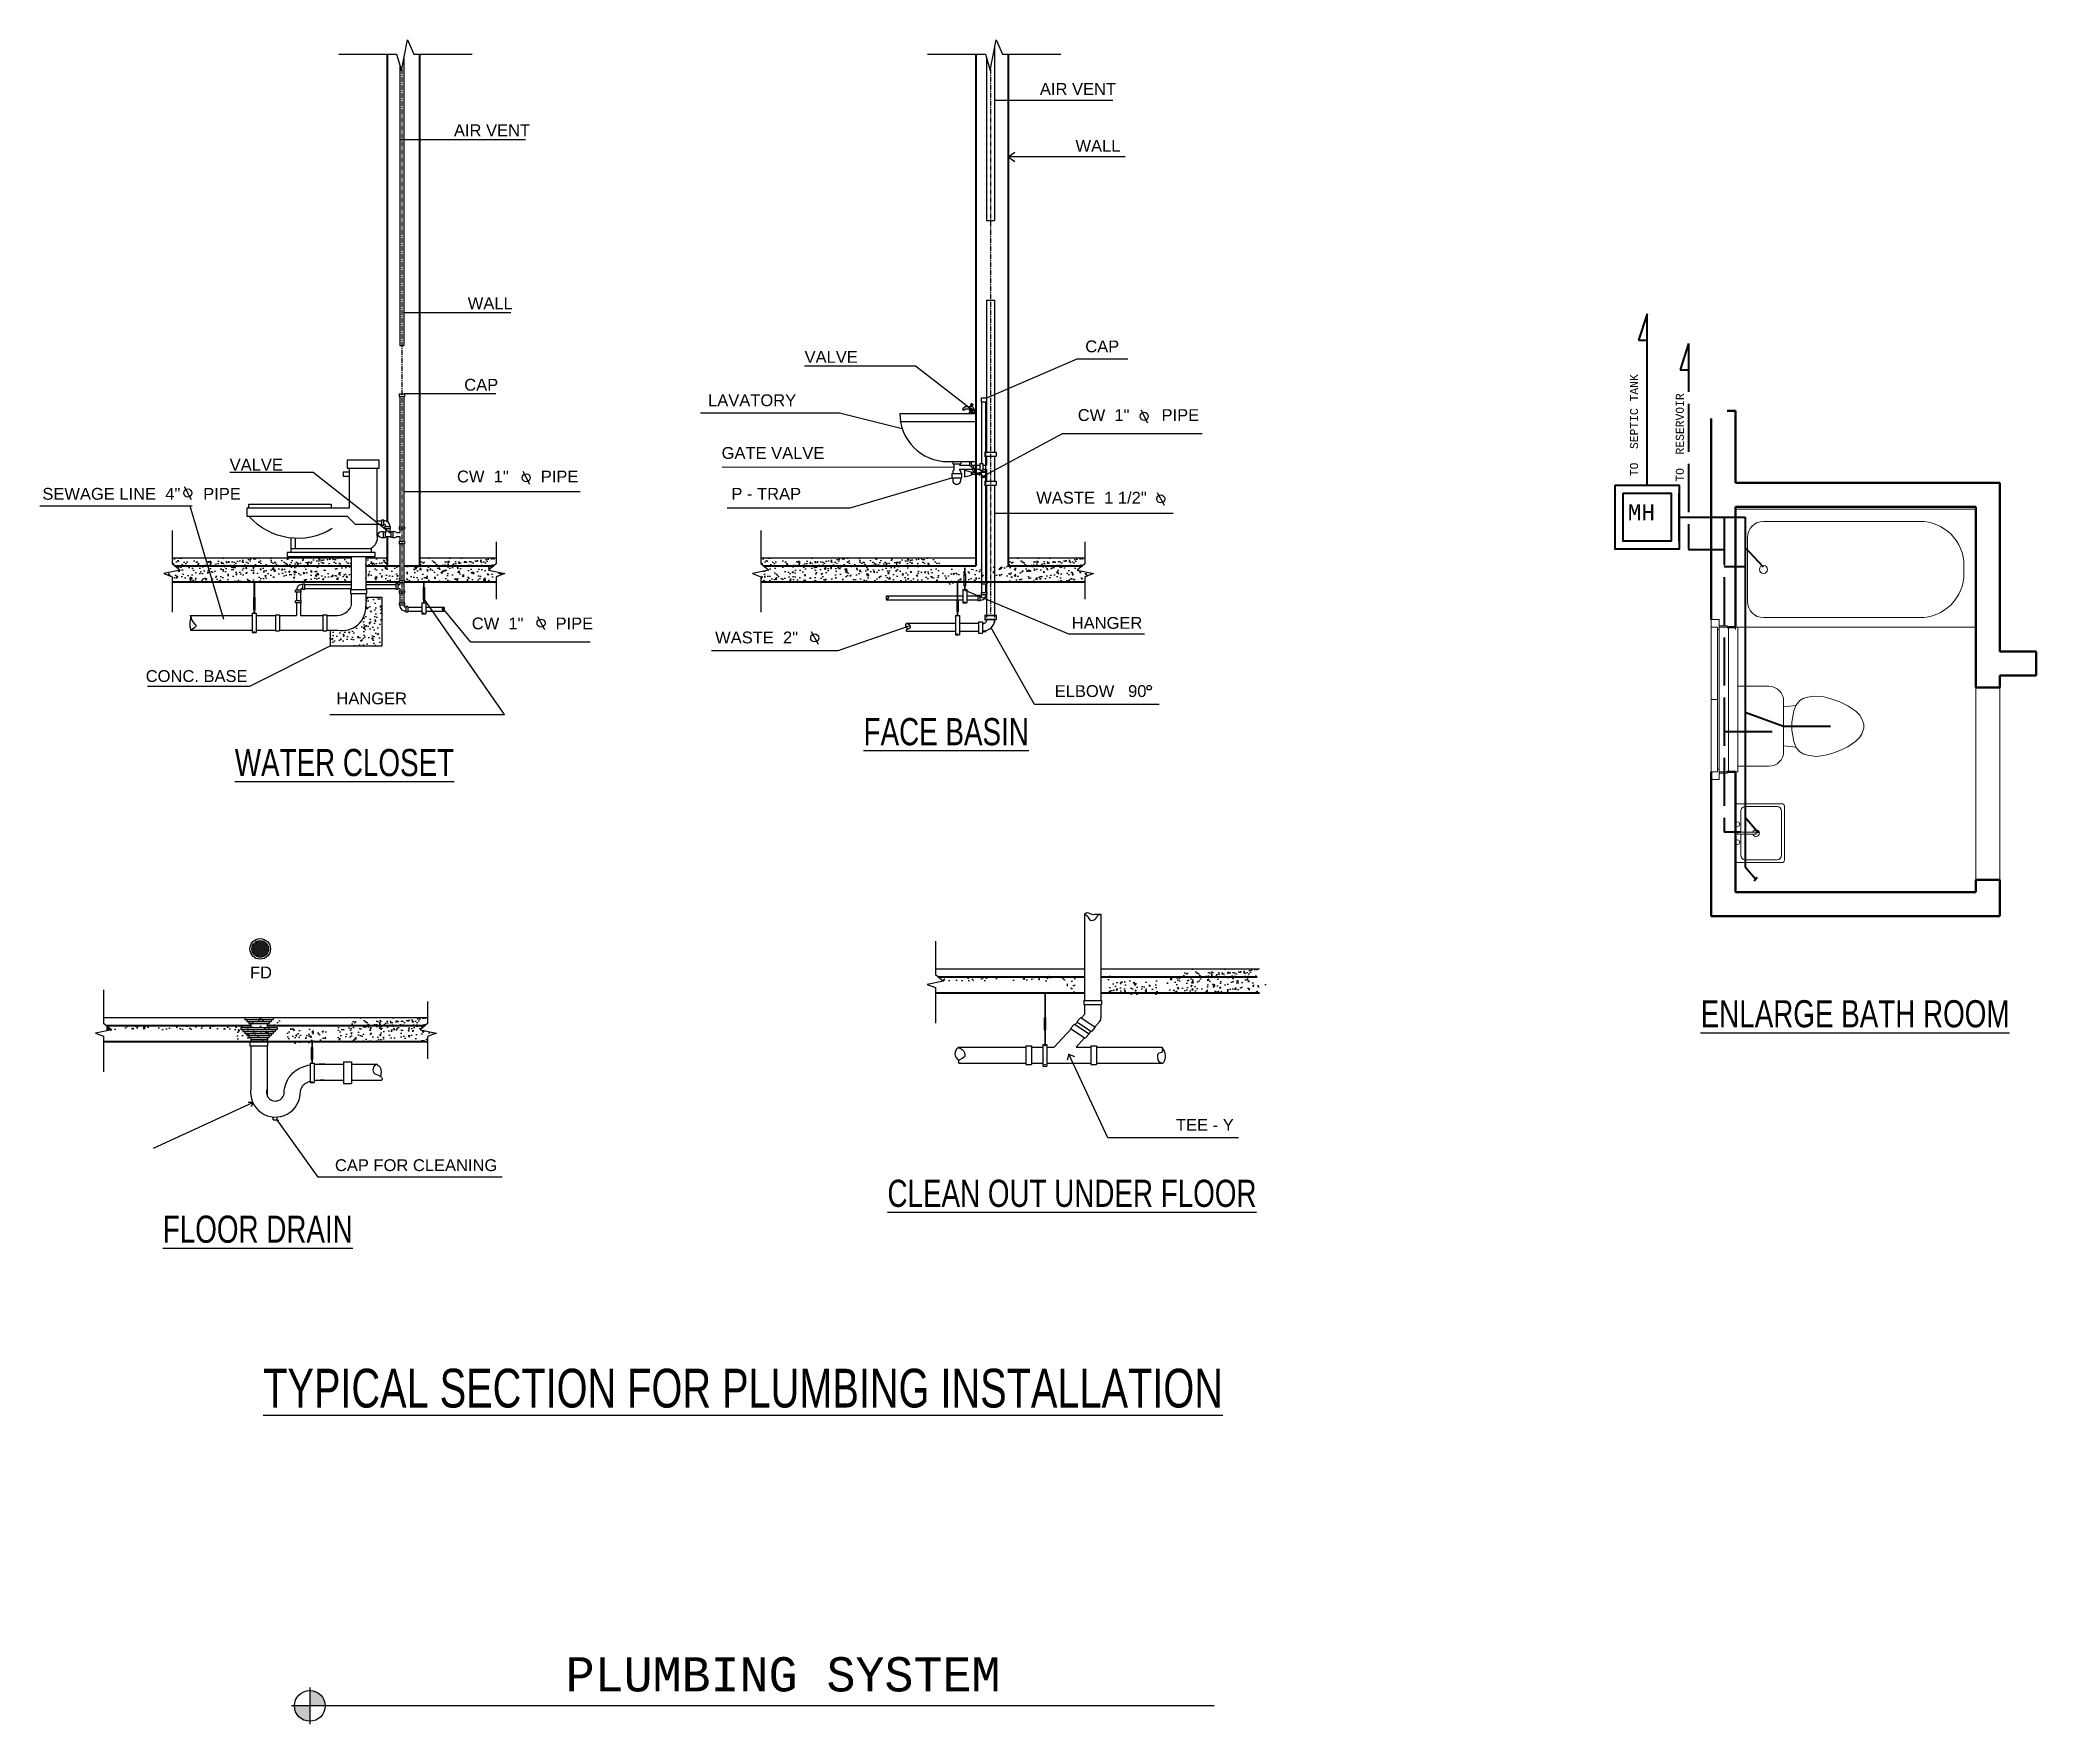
# Model space of a CAD drawing. Header units: inches. Extents: x 8351 to 42256, y 21052 to 33437.
# Drawn here: x 15684.1 to 16181.9, y 24053.9 to 24473.8 of the extents above; entities that cross this region are included whole.
import ezdxf

# ---------------------------------------------------------------- set-up
doc = ezdxf.new("R2010")
doc.units = ezdxf.units.IN
doc.header["$MEASUREMENT"] = 0
doc.linetypes.add('ACAD_ISO02W100', pattern=[15, 12, -3])
doc.linetypes.add('CENTER', pattern=[2, 1.25, -0.25, 0.25, -0.25])
for name, color, linetype, lineweight in [('A-GENM', 13, 'Continuous', 9), ('A-GLAZ', 160, 'Continuous', 13), ('A-GLAZ-SILL', 1, 'Continuous', 9), ('A-WALL', 7, 'Continuous', 35), ('DIMENSION', 7, 'Continuous', 20), ('P-SANR-FIXT', 220, 'Continuous', 9)]:
    doc.layers.add(name, color=color, linetype=linetype, lineweight=lineweight)
for name, color, linetype in [('COLUMN', 7, 'Continuous'), ('LINES', 7, 'Continuous'), ('TB_TEXT3', 10, 'Continuous')]:
    doc.layers.add(name, color=color, linetype=linetype)
doc.styles.add('AEP style', font='swisscl.ttf')
doc.styles.add('SANSERIF', font='sanss___.ttf')
doc.styles.get("Standard").update_dxf_attribs({"font": 'consolab.ttf', "height": 11})
pattern_1 = [(37.5, (-2856.4687, 104262.5077), (-0.062993358, 1.92682377), [0, -1.52, 0, -1.7, 0, -1.625]), (7.5, (-2856.4687, 104262.5077), (1.769776705, 2.822146065), [0, -0.82, 0, -1.37, 0, -0.525]), (327.5, (-2857.6987, 104262.5077), (3.114141862, 0.005659054), [0, -0.5, 0, -1.8, 0, -2.35]), (317.5, (-2857.6987, 104262.5077), (3.006126605, 0.877675565), [0, -0.25, 0, -1.18, 0, -1.35])]
pattern_2 = [(50, (-2856.4687, 104262.5077), (3.58630091, -0.31376067), [0.375, -4.125]), (355, (-2856.4687, 104262.5077), (-0.69375667, 3.76096067), [0.3, -3.3]), (100.4514445, (-2856.1698, 104262.4816), (2.89254423, 3.44719995), [0.31870096, -3.50571056]), (46.1842, (-2856.4687, 104263.5077), (5.33620665, -0.8275964), [0.5625, -6.1875]), (96.6356355, (-2856.024, 104263.439), (4.67330973, 4.870593), [0.4780517, -5.2585688]), (351.184164, (-2856.4687, 104263.5077), (4.67330973, 4.870593), [0.45, -4.95]), (21, (-2855.9687, 104263.2577), (2.98453526, -2.01309445), [0.375, -4.125]), (326, (-2855.9687, 104263.2577), (1.21657666, 3.62575023), [0.3, -3.3]), (71.4514447, (-2855.72, 104263.09), (4.20111188, 1.61265576), [0.31870095, -3.50571056]), (37.5, (-2856.4687, 104262.5077), (0.060799277, 1.66446927), [0, -3.26, 0, -3.35, 0, -3.3125]), (7.5, (-2856.4687, 104262.5077), (1.315347687, 1.97205856), [0, -1.91, 0, -3.185, 0, -1.2625]), (327.5, (-2857.5837, 104262.5077), (2.66911218, -0.112774359), [0, -1.25, 0, -3.9, 0, -5.175]), (317.5, (-2858.0837, 104262.5077), (2.91593085, 0.50052491), [0, -1.625, 0, -2.59, 0, -3.675])]
pattern_3 = [(37.5, (-2709.6562, 104262.5077), (-0.062993358, 1.92682377), [0, -1.52, 0, -1.7, 0, -1.625]), (7.5, (-2709.6562, 104262.5077), (1.769776705, 2.822146065), [0, -0.82, 0, -1.37, 0, -0.525]), (327.5, (-2710.8862, 104262.5077), (3.114141862, 0.005659054), [0, -0.5, 0, -1.8, 0, -2.35]), (317.5, (-2710.8862, 104262.5077), (3.006126605, 0.877675565), [0, -0.25, 0, -1.18, 0, -1.35])]
pattern_4 = [(50, (-3007.0312, 104262.5077), (3.58630091, -0.31376067), [0.375, -4.125]), (355, (-3007.031, 104262.5077), (-0.69375667, 3.76096067), [0.3, -3.3]), (100.4514445, (-3006.7323, 104262.4816), (2.89254423, 3.44719995), [0.31870096, -3.50571056]), (46.1842, (-3007.031, 104263.5077), (5.33620665, -0.8275964), [0.5625, -6.1875]), (96.6356355, (-3006.5865, 104263.439), (4.67330973, 4.870593), [0.4780517, -5.2585688]), (351.184164, (-3007.031, 104263.5077), (4.67330973, 4.870593), [0.45, -4.95]), (21, (-3006.5312, 104263.2577), (2.98453526, -2.01309445), [0.375, -4.125]), (326, (-3006.531, 104263.2577), (1.21657666, 3.62575023), [0.3, -3.3]), (71.4514447, (-3006.2824, 104263.09), (4.20111188, 1.61265576), [0.31870095, -3.50571056]), (37.5, (-3007.0312, 104262.5077), (0.060799277, 1.66446927), [0, -3.26, 0, -3.35, 0, -3.3125]), (7.5, (-3007.0312, 104262.5077), (1.315347687, 1.97205856), [0, -1.91, 0, -3.185, 0, -1.2625]), (327.5, (-3008.1462, 104262.5077), (2.66911218, -0.112774359), [0, -1.25, 0, -3.9, 0, -5.175]), (317.5, (-3008.6462, 104262.5077), (2.91593085, 0.50052491), [0, -1.625, 0, -2.59, 0, -3.675])]
pattern_5 = [(50, (-2873.2187, 104285.4452), (3.58630091, -0.31376067), [0.375, -4.125]), (355, (-2873.2187, 104285.4452), (-0.69375667, 3.76096067), [0.3, -3.3]), (100.4514445, (-2872.9198, 104285.419), (2.89254423, 3.44719995), [0.31870096, -3.50571056]), (46.1842, (-2873.2187, 104286.445), (5.33620665, -0.8275964), [0.5625, -6.1875]), (96.6356355, (-2872.774, 104286.376), (4.67330973, 4.870593), [0.4780517, -5.2585688]), (351.184164, (-2873.2187, 104286.445), (4.67330973, 4.870593), [0.45, -4.95]), (21, (-2872.7187, 104286.1952), (2.98453526, -2.01309445), [0.375, -4.125]), (326, (-2872.7187, 104286.1952), (1.21657666, 3.62575023), [0.3, -3.3]), (71.4514447, (-2872.47, 104286.0275), (4.20111188, 1.61265576), [0.31870095, -3.50571056]), (37.5, (-2873.2187, 104285.4452), (0.060799277, 1.66446927), [0, -3.26, 0, -3.35, 0, -3.3125]), (7.5, (-2873.2187, 104285.4452), (1.315347687, 1.97205856), [0, -1.91, 0, -3.185, 0, -1.2625]), (327.5, (-2874.3337, 104285.4452), (2.66911218, -0.112774359), [0, -1.25, 0, -3.9, 0, -5.175]), (317.5, (-2874.8337, 104285.4452), (2.91593085, 0.50052491), [0, -1.625, 0, -2.59, 0, -3.675])]
pattern_6 = [(37.5, (-2666.0937, 104160.0702), (-0.062993358, 1.92682377), [0, -1.52, 0, -1.7, 0, -1.625]), (7.5, (-2666.0937, 104160.0702), (1.769776705, 2.822146065), [0, -0.82, 0, -1.37, 0, -0.525]), (327.5, (-2667.3237, 104160.0702), (3.114141862, 0.005659054), [0, -0.5, 0, -1.8, 0, -2.35]), (317.5, (-2667.3237, 104160.0702), (3.006126605, 0.877675565), [0, -0.25, 0, -1.18, 0, -1.35])]
pattern_7 = [(50, (-2868.5937, 104297.5702), (3.58630091, -0.31376067), [0.375, -4.125]), (355, (-2868.5937, 104297.5702), (-0.69375667, 3.76096067), [0.3, -3.3]), (100.4514445, (-2868.2948, 104297.544), (2.89254423, 3.44719995), [0.31870096, -3.50571056]), (46.1842, (-2868.5937, 104298.57), (5.33620665, -0.8275964), [0.5625, -6.1875]), (96.6356355, (-2868.149, 104298.501), (4.67330973, 4.870593), [0.4780517, -5.2585688]), (351.184164, (-2868.5937, 104298.57), (4.67330973, 4.870593), [0.45, -4.95]), (21, (-2868.0937, 104298.3202), (2.98453526, -2.01309445), [0.375, -4.125]), (326, (-2868.0937, 104298.3202), (1.21657666, 3.62575023), [0.3, -3.3]), (71.4514447, (-2867.845, 104298.1525), (4.20111188, 1.61265576), [0.31870095, -3.50571056]), (37.5, (-2868.5937, 104297.5702), (0.060799277, 1.66446927), [0, -3.26, 0, -3.35, 0, -3.3125]), (7.5, (-2868.5937, 104297.5702), (1.315347687, 1.97205856), [0, -1.91, 0, -3.185, 0, -1.2625]), (327.5, (-2869.7087, 104297.5702), (2.66911218, -0.112774359), [0, -1.25, 0, -3.9, 0, -5.175]), (317.5, (-2870.2087, 104297.5702), (2.91593085, 0.50052491), [0, -1.625, 0, -2.59, 0, -3.675])]

msp = doc.modelspace()

# ---------------------------------------------------------------- texts
at = {"color": 7, "style": 'AEP style'}
for s, height, p in [('%%UFACE BASIN', 6.7623, (15889.5, 24297.93, -3.15)), ('%%UWATER CLOSET', 6.7623, (15732.69, 24290.23, -3.15)), ('%%UENLARGE BATH ROOM', 6.7623, (16098.25, 24227.6)), ('%%UCLEAN OUT UNDER FLOOR', 6.7623, (15895.45, 24182.84, -1.45)), ('%%UFLOOR DRAIN', 6.7623, (15714.73, 24173.9, -1.45)), ('%%UTYPICAL SECTION FOR PLUMBING INSTALLATION', 9.6604, (15739.76, 24132.82, 1.18))]:
    msp.add_text(s, height=height, dxfattribs=at).set_placement(p)
at = {"insert": (15815.2, 24070.57, -0.48), "char_height": 8.5308, "attachment_point": 1}
msp.add_mtext_dynamic_manual_height_columns('PLUMBING SYSTEM', width=647.1035, gutter_width=45, heights=[0], dxfattribs=at)
at = {"layer": 'DIMENSION', "lineweight": 5, "char_height": 2, "attachment_point": 1, "rotation": 90}
for s, insert in [('TO  SEPTIC TANK', (16080.64, 24365)), ('\\pxt16;TO  RESERVOIR ', (16092.06, 24363.63))]:
    msp.add_mtext_dynamic_manual_height_columns(s, width=91.9976, gutter_width=45, heights=[0], dxfattribs=dict(at, insert=insert))
at = {"layer": 'DIMENSION', "color": 1, "lineweight": 40, "insert": (16080.08, 24358.01), "char_height": 4, "attachment_point": 1}
msp.add_mtext_dynamic_manual_height_columns('MH', width=10.0726, gutter_width=45, heights=[0], dxfattribs=at)
at = {"layer": 'TB_TEXT3', "color": 0, "ltscale": 15, "style": 'SANSERIF'}
for s, p in [('AIR VENT', (15933.47, 24460.07, -2.5)), ('AIR VENT', (15787.34, 24449.76, -1.5)), ('WALL', (15942.34, 24445.88, -1.5)), ('WALL', (15790.78, 24406.63, -1.5)), ('CAP', (15944.78, 24395.88, -1.5)), ('VALVE', (15874.78, 24393.26, -1.5)), ('CAP', (15789.91, 24386.32, -1.5)), ('LAVATORY', (15850.72, 24382.45, -1.5)), ('CW  1"       PIPE ', (15942.91, 24378.76, -1.5)), ('VALVE', (15731.41, 24366.38, -1.5)), ('GATE VALVE', (15854.09, 24369.32, -1.5)), ('CW  1"       PIPE ', (15788.09, 24363.45, -1.5)), ('SEWAGE LINE  4"     PIPE', (15684.69, 24359.13, -0.5)), ('P - TRAP', (15856.53, 24359.14, -0.67)), ('WASTE  1 1/2"   ', (15932.56, 24358.16, -0.5)), ('CW  1"       PIPE ', (15791.78, 24326.82, -1.5)), ('HANGER', (15941.41, 24326.95, -1.5)), ('WASTE  2"   ', (15852.47, 24323.32, -1.5)), ('CONC. BASE', (15710.47, 24313.7, -1.5)), ('HANGER', (15758.03, 24308.13, -1.5)), ('ELBOW   90  ', (15937.16, 24309.95, -1.5)), ('FD', (15736.46, 24239.81, 1.18)), ('TEE - Y', (15967.41, 24201.82, -1.5)), ('CAP FOR CLEANING', (15757.66, 24191.76, -1.5))]:
    msp.add_text(s, height=2.947, dxfattribs=at).set_placement(p)

# ---------------------------------------------------------------- blocks, each defined once
blk = doc.blocks.new('Toilet - side')
for p, q in [((0.5, 5), (0.5, 22)), ((7.5, 22), (7.5, 12)), ((7.5, 21), (9, 21)), ((9, 20), (7.5, 20)), ((9, 21), (9, 20)), ((8, 10), (6, 8)), ((7.5, 12), (33, 12)), ((33, 10), (8, 10)), ((32.5, 13), (12, 13)), ((12, 13), (12, 12)), ((32.5, 12), (32.5, 13)), ((33, 12), (33, 10)), ((6, 8), (0.5, 8)), ((22, 2), (2, 2)), ((2, 2), (2, 1)), ((21, 4.5), (21, 2)), ((22, 2), (22, 4.54)), ((22, 1), (22, 2))]:
    blk.add_line(p, q)
for points in [[(0, 22), (0, 24), (8, 24), (8, 22)], [(1, 0), (1, 1), (23, 1), (23, 0)]]:
    blk.add_lwpolyline(points, close=True)
for centre, radius, start, end in [((20.3, 20.7), 16.23, 238.1872, 318.7702), ((3.75, 4.75), 3.26, 175.6013, 237.5288)]:
    blk.add_arc(centre, radius, start, end)
blk = doc.blocks.new('Faucet - Bathroom side')
at = {"linetype": 'Continuous'}
for p, q in [((-1.625, 0), (-1.375, 0)), ((-1.375, 0), (1.375, 0)), ((-0.88366, 0.25), (0.88424, 0.25)), ((-0.625, 4.25), (0.375, 4.25)), ((0.375, 3.75), (-0.625, 3.75)), ((-0.625, 3), (3.375, 3)), ((-0.375, 1.625), (-0.625, 1.625)), ((-0.375, 1.375), (-0.625, 1.375)), ((0.48078, 0.75), (-0.47286, 0.75)), ((-0.375, 3), (-0.375, 3.5)), ((0.125, 3.5), (0.125, 3)), ((2.875, 2), (0.375, 2)), ((0.375, 1.625), (0.625, 1.625)), ((0.375, 1.375), (0.625, 1.375)), ((4.375, 1.5), (3.375, 1.5))]:
    blk.add_line(p, q, dxfattribs=at)
for points in [[(-0.625, 3.75), (-0.625, 4.25)], [(-0.375, 4.5), (0.125, 4.5)], [(0.125, 3.5), (-0.375, 3.5)], [(0.375, 4.25), (0.375, 3.75)]]:
    blk.add_lwpolyline(points, dxfattribs=at)
blk.add_lwpolyline([(-0.375, 1), (-0.375, 2), (0.375, 2), (0.375, 1)], close=True, dxfattribs=at)
for centre in [(-0.875, 1.5), (0, 1.5), (0.875, 1.5)]:
    blk.add_circle(centre, 0.27951, dxfattribs=at)
for centre, radius, start, end in [((3.45929, -0.0281), 5.08436, 143.4467, 179.6834), ((-1.75, 1.375), 1.42522, 285.2551, 344.7449), ((-0.38253, 4.2575), 0.24259, 88.22243, 181.7776), ((-0.38253, 3.7424), 0.24259, 178.2224, 271.7776), ((0.13252, 4.2575), 0.24259, 358.2224, 91.77757), ((0.13252, 3.7424), 0.24259, 268.2224, 1.777565), ((1.75, 1.375), 1.42522, 195.2551, 254.7449), ((-2.49562, -0.286), 3.38273, 9.709485, 29.48735), ((2.96867, 1.5936), 0.41699, 347.0192, 102.9808), ((2.70708, 1.4714), 1.66816, 0.9827695, 66.39737)]:
    blk.add_arc(centre, radius, start, end, dxfattribs=at)
blk = doc.blocks.new('2 Vantaux - Imposte haute - 1_20m x 1_30m 3-314071-Level 1')
at = {"layer": 'A-GLAZ', "lineweight": 9}
for p, q in [((-18, 0.94), (-18.39, 0.94)), ((-18.39, 0.94), (-18.39, -1.03)), ((18, 1.33), (-18, 1.33)), ((-18, -1.03), (-18, 0.94)), ((18.39, 0.94), (18, 0.94)), ((18, 0.94), (18, -1.03)), ((18.39, -1.03), (18.39, 0.94)), ((-18.39, -1.03), (-18, -1.03)), ((0, -3), (-18, -3)), ((-17.41, -1.03), (17.41, -1.03)), ((-17.41, -1.43), (0, -1.43)), ((0, -1.43), (0, -3)), ((0, -1.43), (17.41, -1.43)), ((0, -3), (0, -1.43)), ((18, -3), (0, -3)), ((18, -1.03), (18.39, -1.03))]:
    blk.add_line(p, q, dxfattribs=at)
at = {"layer": 'A-GLAZ', "lineweight": 20}
for p, q in [((-17.41, -1.03), (-19.97, -1.03)), ((-19.97, -1.03), (-19.97, -3)), ((-19.97, -3), (-18, -3)), ((-18, -3), (-18, -1.43)), ((-18, -1.43), (-17.41, -1.43)), ((-17.41, -1.43), (-17.41, -1.03)), ((19.97, -1.03), (17.41, -1.03)), ((17.41, -1.03), (17.41, -1.43)), ((17.41, -1.43), (18, -1.43)), ((18, -1.43), (18, -3)), ((18, -3), (19.97, -3)), ((19.97, -3), (19.97, -1.03))]:
    blk.add_line(p, q, dxfattribs=at)
at = {"layer": 'A-GLAZ-SILL'}
for p, q in [((-18, 3), (-18, 3.59)), ((18, 3.59), (-18, 3.59)), ((18, 3.59), (18, 3))]:
    blk.add_line(p, q, dxfattribs=at)
blk = doc.blocks.new('Tub-Rectangular-2D - Tub-Rectangular-2D-V27-Level 1')
at = {"layer": 'P-SANR-FIXT'}
for p, q in [((16.28, 33), (-43.72, 33)), ((-43.72, 33), (-43.72, 3)), ((2.28, 30), (-36.72, 30)), ((-40.72, 26), (-40.72, 10)), ((13.28, 17), (13.28, 19)), ((-36.72, 6), (2.28, 6))]:
    blk.add_line(p, q, dxfattribs=at)
for centre, radius, start, end in [((-36.72, 26), 4, 90, 180), ((2.28, 19), 11, 360, 90), ((-36.72, 18), 1, 0, 180), ((-36.72, 18), 1, 180, 360), ((2.28, 17), 11, 270, 0), ((-36.72, 10), 4, 180, 270)]:
    blk.add_arc(centre, radius, start, end, dxfattribs=at)
blk = doc.blocks.new('Toilet-Domestic-2D - Toilet-Domestic-2D-311757-Level 1')
at = {"layer": 'P-SANR-FIXT'}
for p, q in [((-11.53, 30.48), (-12.46, 28.48)), ((-10.14, 32.48), (-11.53, 30.48)), ((-9.14, 33.48), (-10.14, 32.48)), ((-8.27, 33.98), (-9.14, 33.48)), ((-6.9, 34.48), (-8.27, 33.98)), ((-5.9, 34.48), (-6.9, 34.48)), ((-4.53, 33.98), (-5.9, 34.48)), ((-3.66, 33.48), (-4.53, 33.98)), ((-2.66, 32.48), (-3.66, 33.48)), ((-1.27, 30.48), (-2.66, 32.48)), ((-0.34, 28.48), (-1.27, 30.48)), ((-13.19, 26.48), (-13.73, 24.47)), ((-12.46, 28.48), (-13.19, 26.48)), ((0.39, 26.48), (-0.34, 28.48)), ((0.93, 24.47), (0.39, 26.48)), ((-13.73, 24.47), (-13.9, 22.48)), ((-13.9, 22.48), (-13.81, 21.48)), ((-13.81, 21.48), (-13.64, 20.48)), ((-13.64, 20.48), (-13.37, 19.48)), ((0.57, 19.48), (0.84, 20.48)), ((0.84, 20.48), (1.01, 21.48)), ((1.1, 22.48), (0.93, 24.47)), ((1.01, 21.48), (1.1, 22.48)), ((-13.37, 19.48), (-12.8, 18.48)), ((-12.8, 18.48), (-11.61, 17.48)), ((-11.61, 17.48), (-10.24, 16.98)), ((-11.26, 14.45), (-11.61, 17.48)), ((-10.24, 16.98), (-7.4, 16.48)), ((-7.4, 16.48), (-5.4, 16.48)), ((-5.4, 16.48), (-2.56, 16.98)), ((-2.56, 16.98), (-1.19, 17.48)), ((-1.54, 14.45), (-1.19, 17.48)), ((-1.19, 17.48), (0, 18.48)), ((0, 18.48), (0.57, 19.48)), ((-16.38, 3), (-16.38, 10.73)), ((-12.65, 14.45), (-0.15, 14.45)), ((3.58, 10.73), (3.58, 3))]:
    blk.add_line(p, q, dxfattribs=at)
for centre, start, end in [((-12.65, 10.73), 90, 180), ((-0.15, 10.73), 360, 90)]:
    blk.add_arc(centre, 3.73, start, end, dxfattribs=at)
blk = doc.blocks.new('Sink-Single-2D - 26_ x 22_-312370-Level 1')
at = {"layer": 'P-SANR-FIXT'}
for p, q in [((0.06, 25), (0.06, 5)), ((0.06, 25), (0.06, 5)), ((25.06, 26), (1.06, 26)), ((25.06, 26), (1.06, 26)), ((1.31, 22.75), (1.31, 8.75)), ((22.81, 24.75), (3.31, 24.75)), ((24.81, 8.75), (24.81, 22.75)), ((26.06, 5), (26.06, 25)), ((26.06, 5), (26.06, 25)), ((13.43, 13.5), (12.68, 13.5)), ((12.68, 13.5), (12.68, 5.25)), ((13.43, 5.25), (13.43, 13.5)), ((1.06, 4), (25.06, 4)), ((1.06, 4), (25.06, 4)), ((3.31, 6.75), (12.68, 6.75)), ((12.68, 5.25), (13.43, 5.25)), ((13.43, 6.75), (22.81, 6.75))]:
    blk.add_line(p, q, dxfattribs=at)
for centre, radius, start, end in [((1.06, 25), 1, 90, 180), ((1.06, 25), 1, 90, 180), ((3.31, 22.75), 2, 90, 180), ((22.81, 22.75), 2, 360, 90), ((25.06, 25), 1, 0, 90), ((25.06, 25), 1, 0, 90), ((13.06, 13.5), 1.5, 360, 180), ((13.06, 13.5), 1.5, 180, 255.52249), ((13.06, 13.5), 1.5, 284.47751, 0), ((1.06, 5), 1, 180, 270), ((1.06, 5), 1, 180, 270), ((3.31, 8.75), 2, 180, 270), ((9.06, 5.25), 1, 360, 180), ((9.06, 5.25), 1, 180, 360), ((17.06, 5.25), 1, 360, 180), ((17.06, 5.25), 1, 180, 0), ((22.81, 8.75), 2, 270, 0), ((25.06, 5), 1, 270, 360), ((25.06, 5), 1, 270, 0)]:
    blk.add_arc(centre, radius, start, end, dxfattribs=at)

# ---------------------------------------------------------------- hatches: boundary and pattern name
h = msp.add_hatch()
h.set_pattern_fill('AR-SAND', color=8)
h.set_pattern_definition(pattern_1)
h.paths.add_polyline_path([(15761.73, 24344.69), (15717.03, 24344.65), (15717.03, 24342.65), (15761.73, 24342.71), (15761.73, 24343.87)])
h = msp.add_hatch()
h.set_pattern_fill('AR-SAND', color=8)
h.set_pattern_definition(pattern_1)
h.paths.add_polyline_path([(15770.72, 24344.46), (15765.33, 24344.49), (15765.33, 24342.64), (15770.72, 24342.63), (15770.72, 24342.94)])
h = msp.add_hatch()
h.set_pattern_fill('AR-SAND', color=8)
h.set_pattern_definition(pattern_1)
h.paths.add_polyline_path([(15778.72, 24344.63), (15778.72, 24342.63), (15797.26, 24342.63), (15797.84, 24343.11), (15797.84, 24344.63)])
h = msp.add_hatch()
h.set_pattern_fill('AR-SAND', color=8)
h.set_pattern_definition(pattern_3)
h.paths.add_polyline_path([(15908.54, 24344.69), (15863.84, 24344.65), (15863.84, 24342.65), (15908.54, 24342.71), (15908.54, 24343.87)])
h = msp.add_hatch()
h.set_pattern_fill('AR-SAND', color=8)
h.set_pattern_definition(pattern_3)
h.paths.add_polyline_path([(15925.53, 24344.63), (15925.53, 24342.63), (15944.07, 24342.63), (15944.66, 24343.11), (15944.66, 24344.63)])
h = msp.add_hatch()
h.set_pattern_fill('AR-CONC', color=8, scale=0.5)
h.set_pattern_definition(pattern_2)
h.paths.add_polyline_path([(15715, 24340.7), (15719.06, 24341.57), (15717.77, 24342.63), (15761.79, 24342.83), (15761.79, 24339.21), (15761.59, 24339.21), (15761.59, 24338.83), (15717.03, 24338.63), (15717.03, 24339.94)])
h = msp.add_hatch()
h.set_pattern_fill('AR-CONC', color=8, scale=0.5)
h.set_pattern_definition(pattern_2)
h.paths.add_polyline_path([(15773.84, 24342.46), (15765.33, 24342.52), (15765.33, 24338.63), (15773.84, 24339.05), (15773.84, 24340.94)])
h = msp.add_hatch()
h.set_pattern_fill('AR-CONC', color=8, scale=0.5)
h.set_pattern_definition(pattern_2)
h.paths.add_polyline_path([(15797.84, 24338.63), (15797.84, 24339.88), (15800.03, 24340.7), (15795.97, 24341.57), (15797.26, 24342.63), (15774.84, 24342.63), (15774.84, 24339.01), (15775.04, 24339.01), (15775.04, 24338.63)])
h = msp.add_hatch()
h.set_pattern_fill('AR-CONC', color=8, scale=0.5)
h.set_pattern_definition(pattern_4)
h.paths.add_polyline_path([(15861.81, 24340.7), (15865.88, 24341.57), (15864.58, 24342.63), (15908.61, 24342.83), (15908.61, 24339.21), (15908.41, 24339.21), (15908.41, 24338.83), (15863.84, 24338.63), (15863.84, 24339.94)])
h = msp.add_hatch()
h.set_pattern_fill('AR-CONC', color=8, scale=0.5)
h.set_pattern_definition(pattern_4)
h.paths.add_polyline_path([(15919.47, 24341.79), (15908.69, 24341.85), (15908.69, 24338.15), (15919.47, 24338.13), (15919.47, 24338.75)])
h = msp.add_hatch()
h.set_pattern_fill('AR-CONC', color=8, scale=0.5)
h.set_pattern_definition(pattern_4)
h.paths.add_polyline_path([(15944.66, 24338.63), (15944.66, 24339.88), (15946.84, 24340.7), (15942.78, 24341.57), (15944.07, 24342.63), (15921.66, 24342.63), (15921.66, 24339.01), (15921.86, 24339.01), (15921.86, 24338.63)])
h = msp.add_hatch()
h.set_pattern_fill('AR-CONC', color=8, scale=0.5)
h.set_pattern_definition(pattern_2)
h.paths.add_polyline_path([(15769.34, 24322.7), (15769.34, 24334.88), (15765.33, 24334.88), (15765.33, 24332.69, -0.493478), (15758.38, 24326.65), (15756.47, 24326.65), (15756.47, 24322.7)])
h = msp.add_hatch()
h.set_pattern_fill('AR-SAND', color=8)
h.set_pattern_definition(pattern_6)
h.paths.add_polyline_path([(15907.41, 24242.2), (15941.28, 24242.2), (15941.28, 24241.7), (15942.28, 24241.7), (15942.28, 24240.26), (15942.28, 24240.21), (15942.28, 24242.19), (15907.41, 24242.22)])
h = msp.add_hatch()
h.set_pattern_fill('AR-CONC', color=8, scale=0.5)
h.set_pattern_definition(pattern_7)
h.paths.add_polyline_path([(15942.28, 24236.35), (15942.28, 24240.35), (15908.15, 24240.2), (15909.36, 24239.2), (15940.28, 24239.2), (15940.28, 24236.34)])
h.paths.add_polyline_path([(15950.41, 24240.38), (15950.41, 24236.39), (15951.97, 24236.39), (15951.97, 24236.77), (15952.17, 24236.77), (15952.17, 24240.39)])
h = msp.add_hatch()
h.set_pattern_fill('AR-CONC', color=8, scale=0.5)
h.set_pattern_definition(pattern_7)
h.paths.add_polyline_path([(15963.03, 24239.35), (15952.26, 24239.41), (15952.26, 24235.72), (15963.03, 24235.7), (15963.03, 24236.31)])
h = msp.add_hatch()
h.set_pattern_fill('AR-CONC', color=8, scale=0.5)
h.set_pattern_definition(pattern_7)
h.paths.add_polyline_path([(15988.22, 24236.2), (15988.22, 24237.44), (15990.41, 24238.26), (15986.34, 24239.13), (15987.64, 24240.2), (15965.22, 24240.2), (15965.22, 24236.57), (15965.42, 24236.57), (15965.42, 24236.2)])
h = msp.add_hatch()
h.set_pattern_fill('AR-SAND', color=8)
h.set_pattern_definition(pattern_6)
h.paths.add_polyline_path([(15969.09, 24242.2), (15969.09, 24240.2), (15987.64, 24240.2), (15988.22, 24240.67), (15988.22, 24242.2)])
h = msp.add_hatch()
h.set_pattern_fill('AR-SAND', color=8, scale=2)
h.set_pattern_definition([(37.5, (-2873.2187, 104285.4452), (-0.12598672, 3.85364754), [0, -3.04, 0, -3.4, 0, -3.25]), (7.5, (-2873.2187, 104285.445), (3.5395534, 5.64429213), [0, -1.64, 0, -2.74, 0, -1.05]), (327.5, (-2875.6787, 104285.4452), (6.22828372, 0.01131811), [0, -1, 0, -3.6, 0, -4.7]), (317.5, (-2875.6787, 104285.445), (6.0122532, 1.75535113), [0, -0.5, 0, -2.36, 0, -2.7])])
h.paths.add_polyline_path([(15699.97, 24230.07), (15733.84, 24230.07), (15733.84, 24229.57), (15734.84, 24229.57), (15734.84, 24228.14), (15744.67, 24228.15), (15744.67, 24230.13), (15699.97, 24230.09)])
h = msp.add_hatch()
h.set_pattern_fill('AR-SAND', color=8)
h.set_pattern_definition([(37.5, (-2873.5312, 104147.9452), (-0.062993358, 1.92682377), [0, -1.52, 0, -1.7, 0, -1.625]), (7.5, (-2873.5312, 104147.9452), (1.769776705, 2.822146065), [0, -0.82, 0, -1.37, 0, -0.525]), (327.5, (-2874.7612, 104147.9452), (3.114141862, 0.005659054), [0, -0.5, 0, -1.8, 0, -2.35]), (317.5, (-2874.7612, 104147.9452), (3.006126605, 0.877675565), [0, -0.25, 0, -1.18, 0, -1.35])])
h.paths.add_polyline_path([(15761.66, 24230.07), (15761.66, 24228.07), (15780.2, 24228.07), (15780.78, 24228.55), (15780.78, 24230.07)])
h = msp.add_hatch()
h.set_pattern_fill('AR-CONC', color=8, scale=0.5)
h.set_pattern_definition(pattern_5)
h.paths.add_polyline_path([(15742.22, 24228.07), (15744.73, 24228.07), (15744.73, 24228.27), (15700.71, 24228.07), (15701.92, 24227.07), (15732.84, 24227.07), (15732.84, 24224.22), (15742.22, 24224.26)])
h = msp.add_hatch()
h.set_pattern_fill('AR-CONC', color=8, scale=0.5)
h.set_pattern_definition(pattern_5)
h.paths.add_polyline_path([(15755.59, 24227.23), (15744.82, 24227.29), (15744.82, 24223.59), (15755.59, 24223.57), (15755.59, 24224.19)])
h = msp.add_hatch()
h.set_pattern_fill('AR-CONC', color=8, scale=0.5)
h.set_pattern_definition(pattern_5)
h.paths.add_polyline_path([(15780.78, 24224.07), (15780.78, 24225.32), (15782.97, 24226.13), (15778.91, 24227.01), (15780.2, 24228.07), (15757.78, 24228.07), (15757.78, 24224.45), (15757.98, 24224.45), (15757.98, 24224.07)])
at = {"layer": 'COLUMN'}
h = msp.add_hatch(color=0, dxfattribs=at)
h.dxf.hatch_style = 1
h.paths.add_polyline_path([(15751.39, 24058.44), (15755.22, 24058.44, 0.414214), (15751.39, 24062.27)])
h.paths.add_polyline_path([(15747.56, 24058.44, 0.414214), (15751.39, 24054.61), (15751.39, 24058.44)])

# ---------------------------------------------------------------- linework, layer by layer
at = {"color": 8}
for p, q in [((15774.28, 24466.13, -1.5), (15775.72, 24473.76, -1.5)), ((15775.72, 24473.76, -1.5), (15777.36, 24470.2, -1.5)), ((15921.09, 24466.13, -1.5), (15922.53, 24473.76, -1.5)), ((15922.53, 24473.76, -1.5), (15924.18, 24470.2, -1.5)), ((15758.59, 24470.2, -2.5), (15773.05, 24470.2, -1.5)), ((15773.05, 24470.2, -1.5), (15774.28, 24466.13, -1.5)), ((15777.36, 24470.2, -1.5), (15791.84, 24470.2, -0.5)), ((15905.41, 24470.2, -2.5), (15919.87, 24470.2, -1.5)), ((15919.87, 24470.2, -1.5), (15921.09, 24466.13, -1.5)), ((15924.18, 24470.2, -1.5), (15938.66, 24470.2, -0.5)), ((15951.66, 24458.7, -2.37), (15922.16, 24458.7, -2.5)), ((15805.16, 24448.88, -2.5), (15773.84, 24448.88, -1.5)), ((15925.53, 24444.63, -0.5), (15927.22, 24445.82, -1.5)), ((15954.72, 24444.63, -1.5), (15925.53, 24444.63, -1.5)), ((15925.53, 24444.63, -0.5), (15927.22, 24443.45, -1.5)), ((15801.53, 24405.76, -1.5), (15774.84, 24405.76, -1.5)), ((15942.66, 24394.2, -1.5), (15920.16, 24384.47, -1.5)), ((15955.41, 24394.2, -1.5), (15942.66, 24394.2, -1.5)), ((15874.78, 24392.51, -1.5), (15902.41, 24392.51, -1.5)), ((15902.41, 24392.51, -1.5), (15916.83, 24381.34, -1.5)), ((15797.78, 24385.57, -1.5), (15775.04, 24385.57, -0.5)), ((15848.84, 24380.82, -2.5), (15883.53, 24380.82, -1.5)), ((15883.53, 24380.82, -1.5), (15899.13, 24376.91, -1.23)), ((15939.03, 24375.57, -1.5), (15918.99, 24364.76, -1.5)), ((15973.97, 24375.57, -0.5), (15939.03, 24375.57, -1.5)), ((15731.41, 24366.01, -1.5), (15752.24, 24366.01, -1.5)), ((15752.24, 24366.01, -1.75), (15771.33, 24350.95, -2.5)), ((15854.22, 24367.36, -2.5), (15912.02, 24367.29, -1.5)), ((15886.16, 24357.14, -1.14), (15911.52, 24364.63, -2.5)), ((15818.78, 24361.13, -0.46), (15774.84, 24361.13, -0.5)), ((15684.08, 24357.57, -1.5), (15722.03, 24357.57, -1.5)), ((15721.46, 24357.57, -2.5), (15729.84, 24329.32, -1.5)), ((15855.47, 24357.14, -0.67), (15886.16, 24357.14, -0.67)), ((15966.72, 24355.72, 1.25), (15922.16, 24355.72, 0.5)), ((15717.03, 24351.5, -2.5), (15717.03, 24343.24, -1.5)), ((15797.84, 24348.63, -1.5), (15797.84, 24343.11, -1.5)), ((15863.84, 24351.5, -2.5), (15863.84, 24343.24, -1.5)), ((15944.66, 24348.63, -1.5), (15944.66, 24343.11, -1.5)), ((15719.06, 24341.57, -1.5), (15715, 24340.7, -1.5)), ((15715, 24340.7, -1.5), (15717.03, 24339.94, -1.5)), ((15717.03, 24343.24, -1.5), (15719.06, 24341.57, -1.5)), ((15717.03, 24339.94, -1.5), (15717.03, 24331.1, -0.5)), ((15797.84, 24343.11, -1.5), (15795.97, 24341.57, -1.5)), ((15795.97, 24341.57, -1.5), (15800.03, 24340.7, -1.5)), ((15800.03, 24340.7, -1.5), (15797.84, 24339.88, -1.5)), ((15797.84, 24339.88, -1.5), (15797.84, 24334.32, -1.5)), ((15865.88, 24341.57, -1.5), (15861.81, 24340.7, -1.5)), ((15861.81, 24340.7, -1.5), (15863.84, 24339.94, -1.5)), ((15863.84, 24343.24, -1.5), (15865.88, 24341.57, -1.5)), ((15863.84, 24339.94, -1.5), (15863.84, 24331.1, -0.5)), ((15944.66, 24343.11, -1.5), (15942.78, 24341.57, -1.5)), ((15942.78, 24341.57, -1.5), (15946.84, 24340.7, -1.5)), ((15946.84, 24340.7, -1.5), (15944.66, 24339.88, -1.5)), ((15944.66, 24339.88, -1.5), (15944.66, 24334.32, -1.5)), ((15799.91, 24305.57, -1.5), (15779.97, 24334.29, -0.5)), ((15940.66, 24325.63, -1.5), (15914.22, 24336.75, -5.5)), ((15791.53, 24323.63, -1.5), (15784.47, 24332.2, -1.5)), ((15821.28, 24323.63, -2.5), (15791.53, 24323.63, -1.5)), ((15883.16, 24321.57, -1.5), (15901.1, 24327.74, -1.5)), ((15932.09, 24308.07, -1.5), (15921.29, 24327.18, -13.5)), ((15959.59, 24325.63, 0.5), (15940.66, 24325.63, -1.5)), ((15736.47, 24312.63, -1.5), (15756.47, 24322.7, -0.5)), ((15851.59, 24321.57, -0.5), (15883.16, 24321.57, -1.5)), ((15710.91, 24312.63, -2.2), (15736.47, 24312.63, -1.5)), ((15756.41, 24305.57, -1.5), (15799.91, 24305.57, -1.5)), ((15963.22, 24308.07, -0.5), (15932.09, 24308.07, -1.5)), ((15737.6, 24248.65, 1.03), (15740.43, 24248.68, -1.03)), ((15738.03, 24245.36, 0.37), (15738.03, 24248.97, -1.37)), ((15738.5, 24249.16, 0.37), (15739.51, 24249.17, -0.37)), ((15738.53, 24245.1, 0.5), (15738.53, 24249.16, -1.47)), ((15739.03, 24245.1, 0.5), (15739.03, 24249.23, -1.5)), ((15739.53, 24245.1, 0.5), (15739.53, 24249.16, -1.47)), ((15740.03, 24245.36, 0.37), (15740.03, 24248.97, -1.37)), ((15907.41, 24249.06, -2.5), (15907.41, 24240.8, -1.5)), ((15736.97, 24247.14, 1.5), (15741.09, 24247.19, -1.5)), ((15737.02, 24247.64, 1.46), (15741.09, 24247.69, -1.5)), ((15737.03, 24246.66, -0.26), (15737.03, 24247.67, -0.74)), ((15737.04, 24246.64, 1.46), (15741.1, 24246.69, -1.5)), ((15737.21, 24248.14, 1.31), (15740.82, 24248.19, -1.31)), ((15737.24, 24246.14, 1.31), (15740.85, 24246.19, -1.31)), ((15737.63, 24245.65, 1.03), (15740.47, 24245.68, -1.03)), ((15738.55, 24245.16, 0.37), (15739.56, 24245.17, -0.37)), ((15741.03, 24246.66, -0.26), (15741.03, 24247.67, -0.74)), ((15909.44, 24239.13, -1.5), (15905.38, 24238.26, -1.5)), ((15907.41, 24240.8, -1.5), (15909.44, 24239.13, -1.5)), ((15699.97, 24236.94, -2.5), (15699.97, 24228.68, -1.5)), ((15780.78, 24234.07, -1.5), (15780.78, 24228.55, -1.5)), ((15905.38, 24238.26, -1.5), (15907.41, 24237.5, -1.5)), ((15907.41, 24237.5, -1.5), (15907.41, 24228.66, -0.5)), ((15702, 24227.01, -1.5), (15697.94, 24226.13, -1.5)), ((15697.94, 24226.13, -1.5), (15699.97, 24225.38, -1.5)), ((15699.97, 24228.68, -1.5), (15702, 24227.01, -1.5)), ((15699.97, 24225.38, -1.5), (15699.97, 24216.54, -0.5)), ((15780.78, 24228.55, -1.5), (15778.91, 24227.01, -1.5)), ((15778.91, 24227.01, -1.5), (15782.97, 24226.13, -1.5)), ((15782.97, 24226.13, -1.5), (15780.78, 24225.32, -1.5)), ((15780.78, 24225.32, -1.5), (15780.78, 24219.76, -1.5)), ((15940.69, 24220.87, 0.5), (15940.23, 24219.43, -1.5)), ((15950.41, 24200.07, -1.5), (15940.69, 24220.87, -0.5)), ((15940.69, 24220.87, 0.5), (15942.09, 24220.32, -1.5)), ((15712.41, 24197.45, -1.5), (15737.16, 24208.84, -0.5)), ((15737.16, 24208.84, -0.5), (15736.03, 24208.84, -0.5)), ((15737.16, 24208.85, -0.5), (15736.79, 24207.78, -0.5)), ((15753.47, 24190.26, -1.5), (15743.28, 24204.51, -1.5)), ((15743.28, 24204.51, -1.5), (15743.28, 24204.13, -1.5)), ((15743.28, 24204.51, -1.5), (15743.65, 24204.43, -1.5)), ((15982.97, 24200.07, -1.5), (15950.41, 24200.07, -1.5)), ((15799.34, 24190.26, -0.87), (15753.47, 24190.26, -1.5))]:
    msp.add_line(p, q, dxfattribs=at)
at = {"color": 0, "lineweight": 40}
for p, q in [((15770.72, 24470.2, -1.5), (15770.72, 24353.65, -1.5)), ((15778.72, 24470.2, -1.5), (15778.72, 24342.63, -1.5)), ((15917.53, 24470.2, -1.5), (15917.53, 24365.81, -1.5)), ((15925.53, 24470.2, -1.5), (15925.53, 24342.63, -1.5)), ((15917.53, 24365.49, -1.5), (15917.53, 24353.65, -1.5)), ((15917.53, 24365.49, -1.5), (15917.53, 24342.63, -1.5)), ((15770.72, 24349.95, -1.5), (15770.72, 24342.63, -1.5)), ((15717.03, 24338.63, -1.5), (15761.73, 24338.63, -1.5)), ((15717.77, 24342.63, -1.5), (15761.73, 24342.63, -1.5)), ((15765.33, 24342.63, -1.5), (15773.84, 24342.63, -1.5)), ((15765.33, 24338.63, -1.5), (15773.64, 24338.63, -1.5)), ((15774.84, 24342.63, -1.5), (15797.26, 24342.63, -1.5)), ((15775.04, 24338.63, -1.5), (15797.84, 24338.63, -1.5)), ((15863.84, 24338.63, -1.5), (15920.46, 24338.63, -1.5)), ((15864.58, 24342.63, -1.5), (15917.53, 24342.63, -1.5)), ((15920.16, 24338.63, -1.5), (15944.66, 24338.63, -1.5)), ((15925.53, 24342.63, -1.5), (15944.07, 24342.63, -1.5)), ((15908.15, 24240.2, -1.5), (15944.59, 24240.2, -1.5)), ((15908.15, 24240.2, -1.5), (15944.59, 24240.2, -1.5)), ((15948.66, 24240.2, -1.5), (15961.09, 24240.2, -1.5)), ((15948.66, 24240.2, -1.5), (15987.64, 24240.2, -1.5)), ((15907.41, 24236.2, -1.5), (15944.59, 24236.2, -1.5)), ((15948.66, 24236.2, -1.5), (15964.02, 24236.2, -1.5)), ((15963.72, 24236.2, -1.5), (15988.22, 24236.2, -1.5)), ((15699.97, 24224.07, -1.5), (15740.72, 24224.07, -1.5)), ((15700.71, 24228.07, -1.5), (15734.84, 24228.07, -1.5)), ((15700.71, 24228.07, -1.5), (15736.66, 24228.07, -1.5)), ((15700.71, 24227.57, -1.5), (15701.32, 24227.57, -1.5)), ((15700.71, 24227.57, -1.5), (15701.32, 24227.57, -1.5)), ((15700.71, 24227.57, -1.5), (15701.32, 24227.57, -1.5)), ((15700.71, 24227.07, -1.5), (15701.92, 24227.07, -1.5)), ((15700.71, 24227.07, -1.5), (15701.92, 24227.07, -1.5)), ((15700.71, 24227.07, -1.5), (15701.92, 24227.07, -1.5)), ((15740.72, 24228.07, -1.5), (15780.2, 24228.07, -1.5)), ((15740.72, 24224.07, -1.5), (15756.58, 24224.07, -1.5)), ((15756.28, 24224.07, -1.5), (15780.78, 24224.07, -1.5))]:
    msp.add_line(p, q, dxfattribs=at)
at = {"color": 6}
for p, q in [((15774.84, 24469.12, -1.5), (15774.84, 24397.57, -1.5)), ((15920.16, 24469.24, -1.5), (15920.16, 24428.76, -1.5)), ((15922.16, 24471.77, -1.5), (15922.16, 24428.76, -1.5)), ((15773.84, 24467.58, -1.5), (15773.84, 24397.57, -1.5)), ((15920.16, 24428.76, -1.5), (15922.16, 24428.76, -1.5)), ((15773.84, 24397.57, -1.5), (15774.84, 24397.57, -1.5)), ((15747.85, 24336.11, 3.5), (15747.85, 24336.61, 3.5)), ((15749.3, 24336.61, 3.5), (15747.85, 24336.61, 3.5)), ((15749.3, 24336.11, 3.5), (15747.85, 24336.11, 3.5)), ((15747.85, 24333.42, 3.5), (15747.85, 24333.92, 3.5)), ((15749.3, 24333.92, 3.5), (15747.85, 24333.92, 3.5)), ((15749.3, 24333.42, 3.5), (15747.85, 24333.42, 3.5)), ((15748.09, 24336.11, -1.5), (15748.09, 24333.92, -1.5)), ((15748.09, 24333.42, -1.5), (15748.09, 24330.25, -1.5)), ((15749.09, 24336.11, -1.5), (15749.09, 24333.92, -1.5)), ((15749.09, 24333.42, -1.5), (15749.09, 24330.25, -1.5)), ((15749.12, 24336.61, 3.5), (15749.12, 24336.73, 3.5)), ((15749.25, 24336.11, 3.5), (15749.25, 24336.61, 3.5)), ((15749.25, 24333.42, 3.5), (15749.25, 24333.92, 3.5)), ((15749.62, 24336.92, 3.5), (15749.46, 24336.92, 3.5)), ((15749.47, 24338.01, -1.5), (15749.62, 24338.01, -1.5)), ((15750.12, 24338.12, 3.5), (15749.62, 24338.12, 3.5)), ((15749.62, 24336.72, 3.5), (15749.62, 24338.12, 3.5)), ((15750.12, 24336.72, 3.5), (15749.62, 24336.72, 3.5)), ((15750.12, 24336.72, 3.5), (15750.12, 24338.12, 3.5)), ((15750.12, 24338.01, -1.5), (15761.73, 24338.01, -1.5)), ((15750.12, 24337.01, -1.5), (15761.73, 24337.01, -1.5)), ((15765.33, 24338.01, -1.5), (15772.84, 24338.01, -1.5)), ((15765.33, 24337.01, -1.5), (15772.84, 24337.01, -1.5))]:
    msp.add_line(p, q, dxfattribs=at)
at = {"color": 8, "linetype": 'CENTER'}
for p, q in [((15774.34, 24466.46, -1.5), (15774.34, 24333.32, -1.5)), ((15921.16, 24466.46, -1.5), (15921.16, 24330.26, -1.5))]:
    msp.add_line(p, q, dxfattribs=at)
at = {"color": 3}
for p, q in [((15920.16, 24408.88, -1.5), (15920.16, 24370.97, -1.5)), ((15920.16, 24408.88, -1.5), (15922.16, 24408.88, -1.5)), ((15922.16, 24408.88, -1.5), (15922.16, 24370.97, -1.5)), ((15919.66, 24370.97, 0.5), (15922.56, 24370.97, 0.5)), ((15919.66, 24369.97, 0.5), (15922.56, 24369.97, 0.5)), ((15919.76, 24370.97, 0.5), (15919.76, 24369.97, 0.5)), ((15920.16, 24369.97, -1.5), (15920.16, 24367.76, -1.5)), ((15920.16, 24369.97, -1.5), (15920.16, 24368.13, -1.5)), ((15920.16, 24369.97, 0.5), (15920.16, 24369.72, 0.5)), ((15922.16, 24369.97, -1.5), (15922.16, 24363.76, -1.5)), ((15922.16, 24369.97, -1.5), (15922.16, 24363.76, -1.5)), ((15922.56, 24370.97, 0.5), (15922.56, 24369.97, 0.5)), ((15919.22, 24367.76, -0.5), (15920.16, 24367.76, -0.5)), ((15919.22, 24366.76, -0.5), (15920.16, 24366.76, -0.5)), ((15919.66, 24363.76, -1.5), (15922.56, 24363.76, -1.5)), ((15919.76, 24363.76, -1.5), (15919.76, 24362.76, -1.5)), ((15920.16, 24366.76, -1.5), (15920.16, 24363.76, -1.5)), ((15920.16, 24366.01, -1.5), (15920.16, 24363.76, -1.5)), ((15922.56, 24363.76, -1.5), (15922.56, 24362.76, -1.5)), ((15919.66, 24362.76, -1.5), (15922.56, 24362.76, -1.5)), ((15920.16, 24362.76, -1.5), (15920.16, 24338.63, -1.5)), ((15920.16, 24362.76, -1.5), (15920.16, 24362.51, -1.5)), ((15922.16, 24362.76, -1.5), (15922.16, 24342.63, -1.5)), ((15920.16, 24348.26, -1.5), (15920.16, 24329.76, -1.5)), ((15922.16, 24348.26, -1.5), (15922.16, 24329.76, -1.5)), ((15922.16, 24338.63, -1.5), (15922.16, 24330.26, -1.5)), ((15920.16, 24337.01, -1.5), (15920.16, 24330.26, -1.5)), ((15918.16, 24328.66, -3.5), (15919.16, 24328.66, -3.5)), ((15918.16, 24328.66, -3.5), (15918.16, 24325.86, -3.5)), ((15919.16, 24328.66, -3.5), (15919.16, 24325.86, -3.5)), ((15919.66, 24330.26, -3.5), (15922.56, 24330.26, -3.5)), ((15919.66, 24329.26, -3.5), (15922.56, 24329.26, -3.5)), ((15919.76, 24330.26, -3.5), (15919.76, 24329.26, -3.5)), ((15922.66, 24330.26, -3.5), (15919.76, 24330.26, -3.5)), ((15919.76, 24330.26, -3.5), (15919.76, 24329.26, -3.5)), ((15922.66, 24329.26, -3.5), (15919.76, 24329.26, -3.5)), ((15920.16, 24329.26, -1.5), (15920.16, 24329.06, -1.5)), ((15920.16, 24329.26, -1.5), (15920.16, 24329.01, -1.5)), ((15920.16, 24329.26, -3.5), (15920.16, 24329.01, -3.5)), ((15922.16, 24329.26, -1.5), (15922.16, 24329.01, -1.5)), ((15922.16, 24329.26, -3.5), (15922.16, 24329.01, -3.5)), ((15922.16, 24329.26, -1.5), (15922.16, 24329.06, -1.5)), ((15922.16, 24329.26, -3.5), (15922.16, 24328.51, -3.5)), ((15922.56, 24330.26, -3.5), (15922.56, 24329.26, -3.5)), ((15922.56, 24330.26, -3.5), (15922.56, 24329.26, -3.5)), ((15912.41, 24328.26, -1.5), (15900.28, 24328.26, -1.5)), ((15912.41, 24326.26, -1.5), (15900.28, 24326.26, -1.5)), ((15918.16, 24328.26, -1.5), (15913.41, 24328.26, -1.5)), ((15918.16, 24326.26, -1.5), (15913.41, 24326.26, -1.5)), ((15918.16, 24325.86, -3.5), (15919.16, 24325.86, -3.5)), ((15919.16, 24328.26, -3.5), (15919.47, 24328.26, -3.5)), ((15919.47, 24328.26, -1.5), (15919.16, 24328.26, -1.5)), ((15919.16, 24326.26, -3.5), (15920.03, 24326.26, -3.5))]:
    msp.add_line(p, q, dxfattribs=at)
at = {"color": 140}
for p, q in [((15773.64, 24385.57, -1.5), (15773.64, 24384.88, -1.5)), ((15773.64, 24385.57, -1.5), (15775.04, 24385.57, -1.5)), ((15773.64, 24384.88, -1.5), (15775.04, 24384.88, -1.5)), ((15773.84, 24384.88, -1.5), (15773.84, 24352.37, -1.5)), ((15774.84, 24384.88, -1.5), (15774.84, 24352.37, -1.5)), ((15775.04, 24385.57, -1.5), (15775.04, 24384.88, -1.5)), ((15918.89, 24383.57, -7.5), (15918.89, 24384.57, -7.5)), ((15918.89, 24384.57, -1.5), (15920.16, 24384.57, -1.5)), ((15918.89, 24383.57, -1.5), (15920.16, 24383.57, -1.5)), ((15918.99, 24368.13, -7.5), (15918.99, 24383.57, -7.5)), ((15919.99, 24366.26, -7.5), (15919.99, 24383.57, -7.5)), ((15915.94, 24368.63, -0.07), (15915.94, 24367.76, 0.5)), ((15916.34, 24368.63, -0.07), (15916.34, 24367.95, 0.38)), ((15915.94, 24367.76, 0.5), (15916.47, 24367.32, -1.5)), ((15916.34, 24367.95, -0.05), (15916.57, 24367.76, -0.9)), ((15916.34, 24365.81, -2.3), (15916.78, 24365.81, -2.3)), ((15916.34, 24365.49, -2.3), (15918.34, 24365.49, -2.3)), ((15916.47, 24367.32, -1.5), (15916.78, 24366.76, -0.5)), ((15916.68, 24367.76, -1.93), (15917.18, 24366.86, -0.34)), ((15916.72, 24366.21, -1.5), (15917.28, 24366.21, -1.5)), ((15916.72, 24366.21, -0.5), (15916.72, 24366.01, -1.5)), ((15916.72, 24366.01, -1.5), (15917.28, 24366.01, -1.5)), ((15916.78, 24366.76, -0.5), (15916.78, 24366.21, -1.28)), ((15916.78, 24366.01, -1.56), (15916.78, 24365.81, -1.85)), ((15917.18, 24366.86, -0.35), (15917.18, 24366.21, -1.28)), ((15917.18, 24366.01, -1.56), (15917.18, 24365.81, -1.85)), ((15917.18, 24365.81, -2.3), (15918.34, 24365.81, -2.3)), ((15917.28, 24366.21, -0.5), (15917.28, 24366.01, -0.5)), ((15918.34, 24365.95, -1.5), (15918.34, 24365.32, -1.5)), ((15918.34, 24365.95, -1.5), (15918.59, 24365.95, -1.5)), ((15918.34, 24365.32, -1.5), (15918.59, 24365.32, -1.5)), ((15918.59, 24365.95, -1.5), (15918.59, 24365.32, -1.5)), ((15918.59, 24365.81, -2.3), (15918.99, 24365.81, -2.3)), ((15918.59, 24365.49, -2.3), (15918.99, 24365.49, -2.3)), ((15918.84, 24366.26, -1.5), (15920.09, 24366.26, -1.5)), ((15918.84, 24366.26, -1.5), (15918.84, 24366.01, -1.5)), ((15918.84, 24366.01, -1.5), (15920.16, 24366.01, -1.5)), ((15918.84, 24365.07, -1.5), (15920.16, 24365.07, -1.5)), ((15918.84, 24365.07, -1.5), (15918.84, 24364.76, -1.5)), ((15918.84, 24364.76, -1.5), (15920.16, 24364.76, -1.5)), ((15918.99, 24366.26, -7.5), (15918.99, 24366.51, -7.5)), ((15918.99, 24365.81, -7.5), (15918.99, 24366.01, -7.5)), ((15918.99, 24338.68, -7.5), (15918.99, 24365.49, -7.5)), ((15919.99, 24338.68, -7.5), (15919.99, 24366.01, -7.5)), ((15920.09, 24366.26, -1.5), (15920.09, 24366.01, -1.5)), ((15920.09, 24365.07, -1.5), (15920.09, 24364.76, -1.5)), ((15920.16, 24365.07, -1.5), (15920.16, 24363.76, -1.5)), ((15922.16, 24366.88, -1.5), (15922.16, 24363.76, -1.5)), ((15769.33, 24353.75, -2.5), (15768.22, 24353.75, -2.5)), ((15769.33, 24354.16, -3.5), (15769.83, 24354.16, -3.5)), ((15769.33, 24352.76, -3.5), (15769.33, 24354.16, -3.5)), ((15769.83, 24352.76, -3.5), (15769.83, 24354.16, -3.5)), ((15769.33, 24352.96, -2.5), (15768.22, 24352.96, -2.5)), ((15769.33, 24352.76, -3.5), (15769.83, 24352.76, -3.5)), ((15769.72, 24351.2, -2.5), (15769.72, 24351.15, -2.5)), ((15769.72, 24351.15, -1.5), (15769.72, 24349.75, -1.5)), ((15769.72, 24351.15, -2.5), (15770.22, 24351.15, -2.5)), ((15769.72, 24349.75, -2.5), (15770.22, 24349.75, -2.5)), ((15769.83, 24352.96, -3.5), (15769.99, 24352.96, -3.5)), ((15770.08, 24352.46, -3.5), (15771.53, 24352.46, -3.5)), ((15770.08, 24351.96, -3.5), (15771.53, 24351.96, -3.5)), ((15770.13, 24351.96, -3.5), (15770.13, 24352.46, -3.5)), ((15770.22, 24351.2, -2.5), (15770.22, 24349.75, -2.5)), ((15770.22, 24350.95, -1.5), (15770.33, 24350.95, -1.5)), ((15770.22, 24350.95, -1.5), (15770.33, 24350.95, -1.5)), ((15770.22, 24350.95, -2.5), (15770.34, 24350.95, -2.5)), ((15770.22, 24349.95, -1.5), (15771.59, 24349.95, -1.5)), ((15770.22, 24349.95, -1.5), (15771.59, 24349.95, -1.5)), ((15770.33, 24352.46, -3.5), (15770.33, 24352.59, -3.5)), ((15770.33, 24351.96, -2.5), (15770.33, 24350.95, -2.5)), ((15771.33, 24351.96, -2.5), (15771.33, 24350.95, -2.5)), ((15771.33, 24350.95, -1.5), (15771.59, 24350.95, -1.5)), ((15771.33, 24350.95, -1.5), (15771.59, 24350.95, -1.5)), ((15771.59, 24350.95, -2.5), (15771.47, 24350.95, -2.5)), ((15771.53, 24351.96, -3.5), (15771.53, 24352.46, -3.5)), ((15771.59, 24351.2, -2.5), (15771.59, 24349.75, -2.5)), ((15772.09, 24351.15, -2.5), (15771.59, 24351.15, -2.5)), ((15772.09, 24349.75, -2.5), (15771.59, 24349.75, -2.5)), ((15772.09, 24351.2, -2.5), (15772.09, 24349.75, -2.5)), ((15773.09, 24350.95, -1.5), (15773.84, 24350.95, -1.5)), ((15773.09, 24350.95, -1.5), (15773.84, 24350.95, -1.5)), ((15773.09, 24349.95, -1.5), (15773.84, 24349.95, -1.5)), ((15773.09, 24349.95, -1.5), (15773.84, 24349.95, -1.5)), ((15773.59, 24352.37, -0.5), (15775.04, 24352.37, -0.5)), ((15773.59, 24351.87, -0.5), (15775.04, 24351.87, -0.5)), ((15773.59, 24348.76, -1.5), (15775.04, 24348.76, -1.5)), ((15773.59, 24348.26, -1.5), (15775.04, 24348.26, -1.5)), ((15773.64, 24352.37, -0.5), (15773.64, 24351.87, -0.5)), ((15773.64, 24348.76, -1.5), (15773.64, 24348.26, -1.5)), ((15773.84, 24351.87, -1.5), (15773.84, 24350.95, -1.5)), ((15773.84, 24351.87, -0.5), (15773.84, 24351.74, -0.5)), ((15773.84, 24349.95, -1.5), (15773.84, 24348.76, -1.5)), ((15773.84, 24349.95, -1.5), (15773.84, 24348.76, -1.5)), ((15773.84, 24348.26, -1.5), (15773.84, 24339.01, -1.5)), ((15773.84, 24348.26, -1.5), (15773.84, 24348.13, -1.5)), ((15774.84, 24351.87, -1.5), (15774.84, 24348.76, -1.5)), ((15774.84, 24350.32, -1.5), (15774.84, 24348.76, -1.5)), ((15774.84, 24348.26, -1.5), (15774.84, 24339.01, -1.5)), ((15775.04, 24352.37, -0.5), (15775.04, 24351.87, -0.5)), ((15775.04, 24348.76, -1.5), (15775.04, 24348.26, -1.5)), ((15773.59, 24339.01, -1.5), (15775.04, 24339.01, -1.5)), ((15773.59, 24338.51, -1.5), (15775.04, 24338.51, -1.5)), ((15773.64, 24339.01, -1.5), (15773.64, 24338.51, -1.5)), ((15773.84, 24338.51, -1.5), (15773.84, 24338.01, -1.5)), ((15773.84, 24338.51, -1.5), (15773.84, 24338.38, -1.5)), ((15774.84, 24338.51, -1.5), (15774.84, 24336.45, -1.5)), ((15774.84, 24338.51, -1.5), (15774.84, 24338.13, -1.5)), ((15775.04, 24339.01, -1.5), (15775.04, 24338.51, -1.5)), ((15918.78, 24338.68, -2.5), (15920.23, 24338.68, -2.5)), ((15918.83, 24338.68, -2.5), (15918.83, 24338.18, -2.5)), ((15920.23, 24338.68, -2.5), (15920.23, 24338.18, -2.5)), ((15772.84, 24338.21, -1.5), (15773.34, 24338.21, -1.5)), ((15772.84, 24338.21, -1.5), (15772.84, 24336.81, -1.5)), ((15772.84, 24336.81, -1.5), (15773.34, 24336.81, -1.5)), ((15773.34, 24338.21, -1.5), (15773.34, 24336.81, -1.5)), ((15773.34, 24338.01, -1.5), (15773.84, 24338.01, -1.5)), ((15773.34, 24337.01, -1.5), (15773.84, 24337.01, -1.5)), ((15773.59, 24336.45, -1.5), (15775.04, 24336.45, -1.5)), ((15773.59, 24335.95, -1.5), (15775.04, 24335.95, -1.5)), ((15773.64, 24336.45, -1.5), (15773.64, 24335.95, -1.5)), ((15773.64, 24333.32, -2.5), (15773.64, 24332.82, -2.5)), ((15775.09, 24333.32, -2.5), (15773.64, 24333.32, -2.5)), ((15773.84, 24337.01, -1.5), (15773.84, 24336.45, -1.5)), ((15773.84, 24335.95, -1.5), (15773.84, 24333.32, -1.5)), ((15773.84, 24335.95, -1.5), (15773.84, 24335.82, -1.5)), ((15774.84, 24335.95, -1.5), (15774.84, 24333.32, -1.5)), ((15775.04, 24336.45, -1.5), (15775.04, 24335.95, -1.5)), ((15775.04, 24333.32, -2.5), (15775.04, 24332.82, -2.5)), ((15914.22, 24335.09, -7.5), (15895.24, 24335.09, -7.5)), ((15914.22, 24334.09, -7.5), (15895.24, 24334.09, -7.5)), ((15917.97, 24335.09, -7.5), (15915.22, 24335.09, -7.5)), ((15917.97, 24334.09, -7.5), (15915.22, 24334.09, -7.5)), ((15917.97, 24335.38, -2.5), (15918.47, 24335.38, -2.5)), ((15917.97, 24335.38, -2.5), (15917.97, 24333.98, -2.5)), ((15917.97, 24333.98, -2.5), (15918.47, 24333.98, -2.5)), ((15918.47, 24335.38, -2.5), (15918.47, 24333.98, -2.5)), ((15918.62, 24334.09, -7.5), (15918.47, 24334.09, -7.5)), ((15918.78, 24338.18, -2.5), (15920.23, 24338.18, -2.5)), ((15918.78, 24336, -2.5), (15920.23, 24336, -2.5)), ((15918.78, 24335.5, -2.5), (15920.23, 24335.5, -2.5)), ((15918.83, 24336, -2.5), (15918.83, 24335.5, -2.5)), ((15918.97, 24335.5, -2.5), (15918.97, 24335.37, -2.5)), ((15918.99, 24336, -7.5), (15918.99, 24338.18, -7.5)), ((15919.99, 24336, -7.5), (15919.99, 24338.18, -7.5)), ((15920.23, 24336, -2.5), (15920.23, 24335.5, -2.5)), ((15775.09, 24332.82, -2.5), (15773.64, 24332.82, -2.5)), ((15773.84, 24332.82, -1.5), (15773.84, 24332.72, -1.5)), ((15773.84, 24332.82, -2.5), (15773.84, 24332.45, -2.5)), ((15774.84, 24332.82, -1.5), (15774.84, 24332.7, -1.5)), ((15774.84, 24332.82, -2.5), (15774.84, 24332.7, -2.5)), ((15775.34, 24331.32, -2.5), (15774.91, 24331.32, -2.5)), ((15775.34, 24332.32, -2.5), (15775.18, 24332.32, -2.5)), ((15775.18, 24332.32, -1.5), (15775.34, 24332.32, -1.5)), ((15775.84, 24332.52, -2.5), (15775.34, 24332.52, -2.5)), ((15775.34, 24332.52, -2.5), (15775.34, 24331.12, -2.5)), ((15775.84, 24331.12, -2.5), (15775.34, 24331.12, -2.5)), ((15775.84, 24332.52, -2.5), (15775.84, 24331.12, -2.5)), ((15775.84, 24332.32, -1.5), (15779.31, 24332.32, -1.5)), ((15775.84, 24331.32, -1.5), (15779.31, 24331.32, -1.5)), ((15780.31, 24332.32, -1.5), (15784.78, 24332.32, -1.5)), ((15780.31, 24331.32, -1.5), (15784.78, 24331.32, -1.5))]:
    msp.add_line(p, q, dxfattribs=at)
at = {"color": 0}
for p, q in [((15898.53, 24380.63, -1.5), (15898.53, 24380.63, -1.5)), ((15898.53, 24380.63, -1.5), (15917.53, 24380.63, -1.5)), ((15898.53, 24378.63, -1.5), (15917.53, 24378.63, -1.5)), ((15958.6, 24381.55, -1.48), (15960.34, 24378.34, -3.52)), ((15910.53, 24368.63, -1.5), (15917.53, 24368.63, -1.5)), ((15911.72, 24368.63, -1.5), (15911.72, 24368.07, -1.5)), ((15913.72, 24368.63, -1.5), (15913.72, 24368.07, -1.5)), ((15804.48, 24366.24, -1.48), (15806.21, 24363.03, -3.52)), ((15911.52, 24365.63, -1.5), (15911.52, 24364.63, -1.5)), ((15911.52, 24365.63, -1.5), (15913.92, 24365.63, -1.5)), ((15911.52, 24364.63, -1.5), (15913.92, 24364.63, -1.5)), ((15911.72, 24368.07, -1.5), (15913.72, 24368.07, -1.5)), ((15911.72, 24366.18, -1.5), (15911.72, 24365.63, -1.5)), ((15911.72, 24364.63, -1.5), (15911.72, 24364.57, -1.5)), ((15911.72, 24364.63, -1.5), (15911.72, 24364.2, -1.5)), ((15912.02, 24368.07, -1.5), (15912.02, 24366.51, -1.5)), ((15913.42, 24368.07, -1.5), (15913.42, 24367.76, -1.5)), ((15913.42, 24367.76, -0.5), (15915.94, 24367.76, -0.5)), ((15913.42, 24366.76, -1.5), (15913.42, 24366.51, -1.5)), ((15913.42, 24366.76, -0.5), (15916.78, 24366.76, -0.5)), ((15913.72, 24366.18, -1.5), (15913.72, 24365.63, -1.5)), ((15913.72, 24364.63, -1.5), (15913.72, 24364.57, -1.5)), ((15913.72, 24364.63, -1.5), (15913.72, 24364.2, -1.5)), ((15913.92, 24365.63, -1.5), (15913.92, 24364.63, -1.5)), ((15914.64, 24366.47, -2.3), (15914.64, 24364.82, -2.3)), ((15914.64, 24366.47, -2.3), (15916.34, 24366.07, -2.3)), ((15914.64, 24364.82, -2.3), (15916.34, 24365.22, -2.3)), ((15916.34, 24366.07, -2.3), (15916.34, 24365.22, -2.3)), ((15916.57, 24367.76, -0.5), (15918.47, 24367.76, -0.5)), ((15917.18, 24366.76, -0.5), (15918.47, 24366.76, -0.5)), ((15918.47, 24368.13, -1.5), (15918.47, 24366.51, -1.5)), ((15918.47, 24368.13, -1.5), (15919.22, 24368.13, -1.5)), ((15918.47, 24366.51, -1.5), (15919.22, 24366.51, -1.5)), ((15919.22, 24368.13, -1.5), (15919.22, 24366.51, -1.5)), ((15720.08, 24362.44, -0.48), (15721.82, 24359.23, -2.52)), ((15962.73, 24360.97, 0.53), (15964.47, 24357.76, -1.5)), ((15717.03, 24344.63, -1.5), (15761.73, 24344.63, -1.5)), ((15765.33, 24344.63, -1.5), (15770.72, 24344.63, -1.5)), ((15778.72, 24344.63, -1.5), (15797.84, 24344.63, -1.5)), ((15863.84, 24344.63, -1.5), (15917.53, 24344.63, -1.5)), ((15925.53, 24344.63, -1.5), (15944.66, 24344.63, -1.5)), ((15737.47, 24338.63, 0.5), (15737.47, 24334.47, 0.5)), ((15737.56, 24338.63, 0.5), (15737.56, 24334.52, 0.5)), ((15779.75, 24338.63, -0.5), (15779.75, 24337.29, -0.5)), ((15779.84, 24338.63, -0.5), (15779.84, 24337.29, -0.5)), ((15912.84, 24338.63, 2.5), (15912.84, 24334.17, 2.5)), ((15912.94, 24338.63, 2.5), (15912.94, 24334.09, 2.5)), ((15914.53, 24340.63, -5.5), (15914.53, 24337.63, -5.5)), ((15914.53, 24340.63, -5.5), (15914.88, 24340.63, -5.5)), ((15914.66, 24342.16, -5.5), (15914.66, 24340.63, -5.5)), ((15914.75, 24342.16, -5.5), (15914.75, 24340.63, -5.5)), ((15914.88, 24340.63, -5.5), (15914.88, 24337.63, -5.5)), ((15737.34, 24334.72, 0.5), (15737.34, 24331.72, 0.5)), ((15737.34, 24334.72, 0.5), (15737.69, 24334.72, 0.5)), ((15737.69, 24334.72, 0.5), (15737.69, 24331.72, 0.5)), ((15765.33, 24334.88, -1.5), (15769.34, 24334.88, -1.5)), ((15769.34, 24334.88, -1.5), (15769.34, 24322.7, -1.5)), ((15779.31, 24333.42, -0.5), (15779.31, 24330.7, -0.5)), ((15779.31, 24333.42, -0.5), (15780.31, 24333.42, -0.5)), ((15779.63, 24337.29, -0.5), (15779.63, 24334.29, -0.5)), ((15779.63, 24337.29, -0.5), (15779.97, 24337.29, -0.5)), ((15779.63, 24334.29, -0.5), (15779.97, 24334.29, -0.5)), ((15779.75, 24334.29, -0.5), (15779.75, 24333.42, -0.5)), ((15779.84, 24334.29, -0.5), (15779.84, 24333.42, -0.5)), ((15779.97, 24337.29, -0.5), (15779.97, 24334.29, -0.5)), ((15780.31, 24333.42, -0.5), (15780.31, 24330.7, -0.5)), ((15912.72, 24334.17, 2.5), (15912.72, 24331.17, 2.5)), ((15912.72, 24334.17, 2.5), (15913.06, 24334.17, 2.5)), ((15913.06, 24334.17, 2.5), (15913.06, 24331.17, 2.5)), ((15914.22, 24336.75, -5.5), (15914.22, 24333.41, -5.5)), ((15914.22, 24336.75, -5.5), (15915.22, 24336.75, -5.5)), ((15914.22, 24333.41, -5.43), (15915.22, 24333.41, -5)), ((15914.53, 24337.63, -5.5), (15914.88, 24337.63, -5.5)), ((15914.66, 24337.63, -5.5), (15914.66, 24336.75, -5.5)), ((15914.75, 24337.63, -5.5), (15914.75, 24336.75, -5.5)), ((15915.22, 24336.75, -5.5), (15915.22, 24333.41, -5.5)), ((15737.03, 24330.84, 0.5), (15737.03, 24326, 0.5)), ((15737.03, 24330.84, 0.5), (15738.03, 24330.84, 0.5)), ((15737.34, 24331.72, 0.5), (15737.69, 24331.72, 0.5)), ((15737.47, 24331.72, 0.5), (15737.47, 24330.84, 0.5)), ((15737.56, 24331.72, 0.5), (15737.56, 24330.84, 0.5)), ((15738.03, 24330.84, 0.5), (15738.03, 24326, 0.5)), ((15779.31, 24330.7, -0.43), (15780.31, 24330.7)), ((15808.16, 24329.99, -1.48), (15809.9, 24326.78, -3.52)), ((15912.41, 24330.29, 2.5), (15912.41, 24325.45, 2.5)), ((15912.41, 24330.29, 2.5), (15913.41, 24330.29, 2.5)), ((15912.72, 24331.17, 2.5), (15913.06, 24331.17, 2.5)), ((15912.84, 24331.17, 2.5), (15912.84, 24330.29, 2.5)), ((15912.94, 24331.17, 2.5), (15912.94, 24330.29, 2.5)), ((15913.41, 24330.29, 2.5), (15913.41, 24325.45, 2.5)), ((15737.03, 24326, 0.57), (15738.03, 24326, 1)), ((15756.47, 24326.65, -1.5), (15756.47, 24322.7, -1.5)), ((15876.41, 24326.3, -1.48), (15878.15, 24323.09, -3.52)), ((15912.41, 24325.45, 2.57), (15913.41, 24325.45, 3)), ((15756.47, 24322.7, -1.5), (15769.34, 24322.7, -1.5)), ((15737.53, 24245.75, 0.19), (15737.53, 24248.58, -1.19)), ((15740.53, 24245.75, 0.19), (15740.53, 24248.58, -1.19)), ((15907.41, 24242.2, -1.5), (15944.59, 24242.2, -1.5)), ((15907.41, 24242.2, -1.5), (15944.59, 24242.2, -1.5)), ((15948.66, 24242.2, -1.5), (15961.09, 24242.2, -1.5)), ((15948.66, 24242.2, -1.5), (15988.22, 24242.2, -1.5)), ((15934.66, 24236.2), (15934.66, 24229.98)), ((15934.76, 24236.2), (15934.76, 24229.98)), ((15699.97, 24230.07, -1.5), (15753.66, 24230.07, -1.5)), ((15699.97, 24230.07, -1.5), (15780.78, 24230.07, -1.5)), ((15934.54, 24229.98), (15934.54, 24226.98)), ((15934.54, 24229.98), (15934.88, 24229.98)), ((15934.88, 24229.98), (15934.88, 24226.98)), ((15734.16, 24227.07, -1.5), (15740.72, 24227.07, -1.5)), ((15734.66, 24227.07, -0.26), (15734.66, 24226.57, -0.26)), ((15736.47, 24224.01, -1.5), (15740.88, 24224.01, -1.5)), ((15740.72, 24228.07, -1.5), (15743.22, 24228.07, -1.5)), ((15740.72, 24227.57, -1.5), (15743.22, 24227.57, -1.5)), ((15740.72, 24225.07, -1.5), (15741.22, 24225.07, -1.5)), ((15751.88, 24224.07, -1.5), (15751.88, 24222.54, -1.5)), ((15751.97, 24224.07, -1.5), (15751.97, 24222.54, -1.5)), ((15934.54, 24226.98), (15934.88, 24226.98)), ((15934.66, 24226.98), (15934.66, 24223.36)), ((15934.76, 24226.98), (15934.76, 24223.36)), ((15751.75, 24222.54, -1.5), (15751.75, 24219.54, -1.5)), ((15751.75, 24222.54, -1.5), (15752.09, 24222.54, -1.5)), ((15751.75, 24219.54, -1.5), (15752.09, 24219.54, -1.5)), ((15751.88, 24219.54, -1.5), (15751.88, 24218.66, -1.5)), ((15751.97, 24219.54, -1.5), (15751.97, 24218.66, -1.5)), ((15752.09, 24222.54, -1.5), (15752.09, 24219.54, -1.5)), ((15934.23, 24223.36, -1.5), (15935.23, 24223.36, -1.5)), ((15934.23, 24223.36, -0.5), (15934.23, 24217.93, -0.5)), ((15934.23, 24223.36), (15935.23, 24223.36)), ((15935.23, 24223.36, -0.5), (15935.23, 24217.93, -0.5)), ((15751.44, 24218.66, -1.5), (15751.44, 24213.82, -1.5)), ((15751.44, 24218.66, -1.5), (15752.44, 24218.66, -1.5)), ((15752.44, 24218.66, -1.5), (15752.44, 24213.82, -1.5)), ((15934.23, 24217.93, -0.5), (15935.23, 24217.93, -0.5)), ((15751.44, 24213.82, -1.43), (15752.44, 24213.82, -1)), ((15742.28, 24204.51, -1.5), (15742.28, 24205.25, -1.5)), ((15742.28, 24204.51, -0.5), (15743.28, 24204.51, -0.5)), ((15743.28, 24204.51, -1.5), (15743.28, 24205.24, -1.5))]:
    msp.add_line(p, q, dxfattribs=at)
at = {"color": 1}
for p, q in [((15761.73, 24345.01, -2.3), (15761.73, 24336.76, -1.5)), ((15765.33, 24345.01, -2.3), (15765.33, 24336.76, -1.5)), ((15761.53, 24336.76, -1.5), (15761.53, 24335.76, -1.5)), ((15761.53, 24336.76, -1.5), (15765.53, 24336.76, -1.5)), ((15761.53, 24335.76, -1.5), (15765.53, 24335.76, -1.5)), ((15761.73, 24335.76, -1.5), (15761.73, 24332.7, -1.5)), ((15765.33, 24335.76, -1.5), (15765.33, 24331.96, -1.5)), ((15765.53, 24336.76, -1.5), (15765.53, 24335.76, -1.5)), ((15721.66, 24330.25, -1.5), (15737.03, 24330.25, -1.5)), ((15738.03, 24330.25, -1.5), (15742.84, 24330.25, -1.5)), ((15742.84, 24330.45, -1.5), (15743.84, 24330.45, -1.5)), ((15742.84, 24330.45, -1.5), (15742.84, 24326.45, -1.5)), ((15743.84, 24330.45, -1.5), (15743.84, 24326.45, -1.5)), ((15743.84, 24330.25, -1.5), (15748.09, 24330.25, -1.5)), ((15749.09, 24330.25, -1.5), (15754.66, 24330.25, -1.5)), ((15754.66, 24330.45, -1.5), (15755.66, 24330.45, -1.5)), ((15754.66, 24330.45, -1.5), (15754.66, 24326.45, -1.5)), ((15755.66, 24330.45, -1.5), (15755.66, 24326.45, -1.5)), ((15755.66, 24330.25, -1.5), (15758.23, 24330.25, -1.5)), ((15721.66, 24326.65, -1.5), (15737.03, 24326.65, -1.5)), ((15738.03, 24326.65, -1.5), (15742.84, 24326.65, -1.5)), ((15742.84, 24326.45, -1.5), (15743.84, 24326.45, -1.5)), ((15743.84, 24326.65, -1.5), (15754.66, 24326.65, -1.5)), ((15754.66, 24326.45, -1.5), (15755.66, 24326.45, -1.5)), ((15755.66, 24326.65, -1.5), (15758.36, 24326.65, -1.5)), ((15944.59, 24255.79, -0.26), (15944.59, 24235.66, -0.26)), ((15948.66, 24255.79, -1.5), (15948.66, 24235.66, -1.5)), ((15944.41, 24234.26, -1.5), (15948.81, 24234.26, -1.5)), ((15944.41, 24234.26, -0.5), (15944.41, 24233.26, -0.5)), ((15944.59, 24235.91, -0.26), (15944.59, 24234.26, -0.26)), ((15948.66, 24235.91, -1.5), (15948.66, 24234.26, -1.5)), ((15948.81, 24234.26, -0.5), (15948.81, 24233.26, -1.5)), ((15735.16, 24230.07, -0.26), (15735.16, 24229.57, -0.26)), ((15735.16, 24229.57, -1.5), (15742.22, 24229.57, -1.5)), ((15735.66, 24229.57, -0.26), (15735.66, 24229.07, -0.26)), ((15735.66, 24229.07, -1.5), (15741.72, 24229.07, -1.5)), ((15736.16, 24229.07, -0.26), (15736.16, 24228.57, -0.26)), ((15741.22, 24229.07, -1.5), (15741.22, 24228.57, -1.5)), ((15741.72, 24229.57, -1.5), (15741.72, 24229.07, -1.5)), ((15742.22, 24230.07, -1.5), (15742.22, 24229.57, -1.5)), ((15942.83, 24228.91, 0.26), (15942.25, 24228.28, 0.1)), ((15943.66, 24230.06, 0.38), (15942.69, 24229, 0.11)), ((15942.69, 24229, -1.5), (15946.31, 24226.57, -1.5)), ((15943.66, 24230.06, -1.5), (15947.29, 24227.63, -1.5)), ((15944.59, 24230.82, 0.74), (15943.81, 24229.97, 0.53)), ((15944.41, 24233.26, -1.5), (15948.81, 24233.26, -1.5)), ((15944.59, 24233.26, -0.26), (15944.59, 24230.82, -0.26)), ((15948.44, 24229.09, 0.99), (15947.17, 24227.71, 0.64)), ((15948.66, 24233.26, -1.5), (15948.66, 24230.02, -1.5)), ((15734.16, 24227.57, -1.5), (15740.72, 24227.57, -1.5)), ((15734.16, 24227.57, -1.5), (15740.72, 24227.57, -1.5)), ((15734.16, 24227.57, -1.5), (15740.72, 24227.57, -1.5)), ((15734.16, 24227.57, -0.26), (15734.16, 24227.07, -0.26)), ((15734.16, 24227.07, -1.5), (15740.72, 24227.07, -1.5)), ((15734.66, 24227.07, -0.26), (15734.66, 24226.57, -0.26)), ((15734.66, 24226.57, -1.5), (15740.72, 24226.57, -1.5)), ((15735.16, 24226.57, -0.26), (15735.16, 24226.07, -0.26)), ((15735.16, 24226.07, -1.5), (15740.72, 24226.07, -1.5)), ((15735.66, 24226.07, -0.26), (15735.66, 24225.57, -0.26)), ((15735.66, 24225.57, -1.5), (15740.72, 24225.57, -1.5)), ((15736.16, 24228.57, -1.5), (15741.22, 24228.57, -1.5)), ((15736.16, 24225.57, -0.26), (15736.16, 24225.07, -0.26)), ((15736.16, 24225.07, -1.5), (15740.72, 24225.07, -1.5)), ((15736.47, 24224.01, -0.5), (15736.47, 24223.01, -0.5)), ((15736.66, 24228.57, -0.26), (15736.66, 24227.57, -0.26)), ((15736.66, 24225.07, -0.26), (15736.66, 24224.01, -0.26)), ((15736.66, 24224.57, -1.5), (15740.72, 24224.57, -1.5)), ((15740.72, 24228.57, -1.5), (15740.72, 24227.57, -1.5)), ((15740.72, 24227.57, -1.5), (15743.22, 24227.57, -1.5)), ((15740.72, 24227.07, -1.5), (15743.22, 24227.07, -1.5)), ((15740.72, 24226.57, -1.5), (15742.72, 24226.57, -1.5)), ((15740.72, 24226.07, -1.5), (15742.22, 24226.07, -1.5)), ((15740.72, 24225.57, -1.5), (15741.72, 24225.57, -1.5)), ((15740.72, 24225.07, -1.5), (15740.72, 24224.01, -1.5)), ((15740.88, 24224.01, -0.5), (15740.88, 24223.01, -1.5)), ((15741.22, 24225.57, -1.5), (15741.22, 24225.07, -1.5)), ((15741.72, 24226.07, -1.5), (15741.72, 24225.57, -1.5)), ((15742.22, 24226.57, -1.5), (15742.22, 24226.07, -1.5)), ((15742.72, 24227.07, -1.5), (15742.72, 24226.57, -1.5)), ((15743.22, 24227.57, -1.5), (15743.22, 24227.07, -1.5)), ((15941.27, 24227.22, -0.17), (15937.05, 24222.63, -1.34)), ((15942.1, 24228.37, 0.38), (15941.12, 24227.32, 0.11)), ((15941.12, 24227.32, -1.5), (15944.75, 24224.89, -1.5)), ((15942.1, 24228.37, -1.5), (15945.73, 24225.94, -1.5)), ((15944.63, 24224.96, -0.06), (15942.49, 24222.63, -0.65)), ((15945.73, 24225.94, 0.51), (15944.75, 24224.89, 0.24)), ((15946.19, 24226.65, 0.37), (15945.61, 24226.02, 0.21)), ((15947.29, 24227.63, 0.51), (15946.31, 24226.57, 0.24)), ((15736.47, 24223.01, -1.5), (15740.88, 24223.01, -1.5)), ((15736.66, 24223.01, -0.26), (15736.66, 24212.32, -0.26)), ((15736.66, 24222.76, -0.26), (15736.66, 24212.32, -0.26)), ((15736.66, 24220.32, -0.26), (15736.66, 24218.63, -0.26)), ((15740.72, 24223.01, -1.5), (15740.72, 24212.18, -1.5)), ((15740.72, 24222.76, -1.5), (15740.72, 24210.71, -1.5)), ((15740.72, 24220.32, -1.5), (15740.72, 24218.63, -1.5)), ((15759.81, 24219.04, -1.5), (15759.81, 24213.63, -1.5)), ((15759.81, 24219.04, -1), (15761.81, 24219.04, -1)), ((15761.81, 24219.04, -1.5), (15761.81, 24213.63, -1.5)), ((15913.16, 24222.63, -1.5), (15929.97, 24222.63, -1.5)), ((15929.97, 24223.02, -1.5), (15931.41, 24223.02, -1.5)), ((15929.97, 24223.02, -1.5), (15929.97, 24218.31, -1.5)), ((15931.41, 24223.02, -1.5), (15931.41, 24218.31, -1.5)), ((15931.41, 24222.63, -1.5), (15934.23, 24222.63, -1.5)), ((15935.23, 24222.63, -1.5), (15937.05, 24222.63, -1.5)), ((15942.49, 24222.63, -1.5), (15946.16, 24222.63, -1.5)), ((15946.16, 24223.02, -1.5), (15947.6, 24223.02, -1.5)), ((15946.16, 24223.02, -1.5), (15946.16, 24218.31, -1.5)), ((15947.6, 24223.02, -1.5), (15947.6, 24218.31, -1.5)), ((15947.6, 24222.63, -1.5), (15963.97, 24222.63, -1.5)), ((15752.75, 24218.41, -1.5), (15759.81, 24218.41, -1.5)), ((15752.94, 24214.41, -1.5), (15759.81, 24214.41, -1.5)), ((15761.81, 24218.41, -1.5), (15768.13, 24218.41, -1.5)), ((15761.81, 24214.41, -1.5), (15769.38, 24214.41, -1.5)), ((15913.28, 24218.63, -1.5), (15929.97, 24218.63, -1.5)), ((15929.97, 24218.31, -1.5), (15931.41, 24218.31, -1.5)), ((15931.41, 24218.63, -1.5), (15934.23, 24218.63, -1.5)), ((15935.23, 24218.63, -1.5), (15946.16, 24218.63, -1.5)), ((15946.16, 24218.31, -1.5), (15947.6, 24218.31, -1.5)), ((15947.6, 24218.63, -1.5), (15964.22, 24218.63, -1.5)), ((15759.81, 24213.63, -1), (15761.81, 24213.63, -1)), ((15740.72, 24205.59, -1.5), (15740.72, 24205.55, -1.5))]:
    msp.add_line(p, q, dxfattribs=at)
at = {"color": 0}
for centre, radius in [((15959.48, 24379.92, -2.52), 1), ((15805.36, 24364.61, -2.52), 1), ((15720.97, 24360.81, -1.52), 1), ((15963.61, 24359.34, -0.5), 1), ((15914.72, 24340.38, -5.5), 0.0625), ((15737.53, 24334.47, 0.5), 0.0625), ((15779.81, 24337.04, -0.5), 0.0625), ((15779.81, 24334.58, -0.5), 0.0625), ((15912.91, 24333.92, 2.5), 0.0625), ((15914.72, 24337.91, -5.5), 0.0625), ((15914.72, 24333.6, -5.5), 0.0625), ((15737.53, 24332, 0.5), 0.0625), ((15779.81, 24330.89, -0.5), 0.0625), ((15809.05, 24328.36, -2.52), 1), ((15912.91, 24331.45, 2.5), 0.0625), ((15737.53, 24326.19, 0.5), 0.0625), ((15877.3, 24324.67, -2.52), 1), ((15912.91, 24325.64, 2.5), 0.0625), ((15960.72, 24312.26, -1.5), 0.562), ((15739.03, 24247.16, -1.5), 2.56), ((15739.03, 24247.16, -1.5), 2.06), ((15934.73, 24229.73), 0.0625), ((15934.73, 24227.26), 0.0625), ((15751.94, 24222.29, -1.5), 0.0625), ((15751.94, 24219.82, -1.5), 0.0625), ((15934.72, 24223.07, -2.5), 0.0625), ((15751.94, 24214.01, -1.5), 0.0625), ((15934.72, 24218.32, -2.5), 0.0625)]:
    msp.add_circle(centre, radius, dxfattribs=at)
for centre, radius, start, end in [((15910.53, 24380.63, -1.5), 12, 180, 270), ((15912.72, 24364.02, -0.5), 1.01, 170.2018, 9.7982), ((15912.14, 24366.09, -1.5), 0.432, 106.5423, 191.5302), ((15913.3, 24366.09, -1.5), 0.432, 348.4698, 73.4577)]:
    msp.add_arc(centre, radius, start, end, dxfattribs=at)
at = {"color": 140}
for centre, radius, start, end in [((15769.98, 24352.51, -9.5), 1.35, 357.9326, 96.2377), ((15769.47, 24349.78, -2.5), 1.39, 79.7598, 151.3267), ((15769.47, 24351.11, -2.5), 1.39, 208.6733, 280.2402), ((15769.91, 24352.55, -2.5), 0.422, 5.4038, 100.8564), ((15772.34, 24349.78, -2.5), 1.39, 57.1399, 100.2402), ((15772.34, 24351.11, -2.5), 1.39, 259.7598, 302.8601), ((15918.62, 24335.45, -8.5), 1.35, 263.7623, 2.0674), ((15918.55, 24335.41, -1.5), 0.422, 259.1436, 354.5962), ((15775.2, 24332.77, -8.5), 1.35, 177.9326, 276.2377), ((15775.26, 24332.73, -1.5), 0.422, 185.4038, 280.8564)]:
    msp.add_arc(centre, radius, start, end, dxfattribs=at)
at = {"color": 6}
for centre, radius, start, end in [((15749.47, 24336.65, -2.5), 1.35, 83.7623, 182.0674), ((15749.54, 24336.69, 4.5), 0.422, 79.1436, 174.5962)]:
    msp.add_arc(centre, radius, start, end, dxfattribs=at)
at = {"color": 1}
for centre, radius, start, end in [((15758, 24334.33, 2.5), 4.09, 273.3526, 335.1274), ((15759.54, 24332.33, -1.5), 5.8, 258.6867, 3.4943), ((15947.61, 24229.77, -1.46), 1.08, 313.8397, 13.0002), ((15742.81, 24211.45, -1.5), 6.22, 171.87, 1.3906), ((15742.81, 24211.45, -1.5), 2.22, 160.6759, 12.3891)]:
    msp.add_arc(centre, radius, start, end, dxfattribs=at)
at = {"color": 3}
for centre, radius, start, end in [((15919.45, 24329.16, -15.5), 2.71, 263.7623, 2.0674), ((15919.32, 24329.09, -1.5), 0.845, 259.1436, 354.5962)]:
    msp.add_arc(centre, radius, start, end, dxfattribs=at)
at = {"color": 140}
for points in [[(15895.24, 24335.09, -7.5), (15895.05, 24334.91, -7.5), (15895.24, 24334.59, -7.5), (15895.16, 24334.28, -7.26)], [(15895.24, 24335.09, -7.5), (15895.62, 24334.91, -7.5), (15895.62, 24334.53, -7.5), (15895.37, 24334.41, -7.5), (15895.24, 24334.09, -6.5)], [(15784.78, 24332.32, -1.5), (15784.41, 24332.13, -1.5), (15784.41, 24331.76, -1.5), (15784.66, 24331.63, -1.5), (15784.78, 24331.32, -0.5)], [(15784.78, 24332.32, -1.5), (15784.97, 24332.13, -1.5), (15784.78, 24331.82, -1.5), (15784.86, 24331.51, -1.26)]]:
    msp.add_spline(points, degree=3, dxfattribs=at)
at = {"color": 1}
for points in [[(15721.66, 24330.25, -1.5), (15721.66, 24329.51, -1.68), (15721.47, 24328.45, -1.5), (15721.47, 24327.82, -1.5), (15721.66, 24326.65, -0.5)], [(15721.66, 24330.25, -0.5), (15721.66, 24330.25, -1.5), (15722.22, 24328.7, -1.5), (15722.97, 24327.82, -1.5), (15721.66, 24326.65, -0.5)], [(15944.59, 24255.79, -0.26), (15945.56, 24256.16, -1.5), (15946.38, 24255.79, -1.5), (15947.13, 24255.79, -1.5), (15948.66, 24255.79, -1.5)], [(15944.59, 24255.79, 0.24), (15945.38, 24255.2, -1.5), (15946.09, 24254.32, -1.5), (15947.28, 24254.6, -1.5), (15947.94, 24255.51, -1.5), (15948.66, 24255.79, -1)], [(15913.16, 24222.63, -1.5), (15912.47, 24221.82, -1.5), (15912.47, 24220.2, -1.5), (15913.28, 24219.38, -1.5)], [(15913.16, 24222.63, -0.5), (15914.66, 24221.26, -1.5), (15914.66, 24220.26, -1.5), (15913.28, 24219.38, -1.5), (15913.28, 24218.63, -0.5)], [(15963.97, 24222.63, 0.5), (15963.97, 24221.6, 0.5), (15962.84, 24220.88, -1.5), (15962.84, 24219.7, -1.5), (15964.22, 24218.63, 0.5)], [(15963.97, 24222.6, 0.51), (15964.72, 24220.63, -1.5), (15964.22, 24218.63, 0.5)], [(15768.13, 24218.41, -1.5), (15767.31, 24217.7, -1.5), (15767.31, 24216.35, -1.5), (15768.66, 24215.6, -1.5), (15769.38, 24214.98, -1.5), (15769.38, 24214.41, -1)], [(15768.13, 24218.41, -1), (15769, 24217.45, -1.5), (15769.03, 24215.37, -1.55)]]:
    msp.add_spline(points, degree=3, dxfattribs=at)
at = {"color": 3}
for points in [[(15900.28, 24328.26, -1.5), (15899.91, 24327.88, -1.5), (15900.28, 24327.26, -1.5), (15900.13, 24326.64, -1.03)], [(15900.28, 24328.26, -1.5), (15901.03, 24327.88, -1.5), (15901.03, 24327.13, -1.5), (15900.53, 24326.88, -1.5), (15900.28, 24326.26, 0.5)]]:
    msp.add_spline(points, degree=3, dxfattribs=at)
at = {"color": 1}
for points, knots in [([(15744.98, 24211.92, -1.5), (15745.2, 24212.78, -1.5), (15745.67, 24214.61, -1.5), (15747.85, 24217.18, -1.5), (15750.09, 24217.99, -1.5), (15751.44, 24218.23, -1.5)], [0, 0, 0, 0, 5.253669, 11.290994, 19.282541, 19.282541, 19.282541, 19.282541]), ([(15749.03, 24211.6, -1.5), (15749.06, 24211.71, -1.5), (15749.09, 24211.82, -1.5), (15749.17, 24212.06, -1.5), (15749.21, 24212.19, -1.5), (15749.29, 24212.41, -1.5), (15749.33, 24212.51, -1.5), (15749.39, 24212.62, -1.5), (15749.41, 24212.66, -1.5), (15749.46, 24212.75, -1.5), (15749.48, 24212.8, -1.5), (15749.57, 24212.93, -1.5), (15749.64, 24213.02, -1.5), (15749.78, 24213.19, -1.5), (15749.86, 24213.28, -1.5), (15750.02, 24213.42, -1.5), (15750.09, 24213.48, -1.5), (15750.23, 24213.59, -1.5), (15750.3, 24213.64, -1.5), (15750.58, 24213.81, -1.5), (15750.82, 24213.92, -1.5), (15751.21, 24214.06, -1.5), (15751.32, 24214.1, -1.5), (15751.44, 24214.13, -1.5)], [1.510742, 1.510742, 1.510742, 1.510742, 2.378193, 2.378193, 3.697382, 3.697382, 5.016572, 5.016572, 5.832765, 5.832765, 6.648958, 6.648958, 8.281344, 8.281344, 9.91373, 9.91373, 11.263664, 11.263664, 12.613599, 12.613599, 15.824421, 15.824421, 17.042202, 17.042202, 17.042202, 17.042202]), ([(15752.44, 24218.38, -1.5), (15752.99, 24218.44, -1.5), (15754.27, 24218.51, -1.5), (15755.52, 24218.47, -1.5), (15756.22, 24218.41, -1.5)], [21.242863, 21.242863, 21.242863, 21.242863, 24.452402, 28.630045, 28.630045, 28.630045, 28.630045]), ([(15752.44, 24214.35, -1.5), (15752.7, 24214.38, -1.5), (15752.97, 24214.41, -1.5), (15753.6, 24214.46, -1.5), (15753.96, 24214.48, -1.5), (15754.69, 24214.48, -1.5), (15755.05, 24214.47, -1.5), (15755.63, 24214.44, -1.5), (15755.84, 24214.43, -1.5), (15756.05, 24214.41, -1.5)], [20.089093, 20.089093, 20.089093, 20.089093, 22.246067, 22.246067, 24.849674, 24.849674, 27.453281, 27.453281, 28.995838, 28.995838, 28.995838, 28.995838])]:
    msp.add_open_spline(points, degree=3, knots=knots, dxfattribs=at)
at = {"layer": 'A-GENM'}
for p, q in [((16166.9, 24312.33), (16166.9, 24264.33)), ((16172.9, 24312.33), (16172.9, 24264.33))]:
    msp.add_line(p, q, dxfattribs=at)
at = {"layer": 'A-WALL', "lineweight": 50}
for p, q in [((16100.9, 24379.36), (16100.9, 24329.3)), ((16106.9, 24381.33), (16104.84, 24381.33)), ((16106.9, 24363.33), (16106.9, 24381.33)), ((16106.9, 24363.33), (16172.9, 24363.33)), ((16172.9, 24321.33), (16172.9, 24363.33)), ((16106.9, 24327.33), (16106.9, 24357.33)), ((16106.9, 24357.33), (16166.9, 24357.33)), ((16166.9, 24357.33), (16166.9, 24312.33)), ((16104.84, 24327.33), (16106.9, 24327.33)), ((16181.9, 24321.33), (16172.9, 24321.33)), ((16181.9, 24315.33), (16181.9, 24321.33)), ((16172.9, 24312.33), (16172.9, 24315.33)), ((16172.9, 24315.33), (16181.9, 24315.33)), ((16166.9, 24312.33), (16172.9, 24312.33)), ((16100.9, 24255.33), (16100.9, 24291.33)), ((16106.9, 24291.33), (16104.84, 24291.33)), ((16106.9, 24261.33), (16106.9, 24291.33)), ((16166.9, 24264.33), (16166.9, 24261.33)), ((16172.9, 24264.33), (16166.9, 24264.33)), ((16172.9, 24255.33), (16172.9, 24264.33)), ((16166.9, 24261.33), (16106.9, 24261.33)), ((16172.9, 24255.33), (16100.9, 24255.33))]:
    msp.add_line(p, q, dxfattribs=at)
at = {"layer": 'DIMENSION', "color": 1, "lineweight": 40}
for p, q in [((16084.89, 24405.44), (16082.76, 24398.93)), ((16084.89, 24362.79), (16084.89, 24405.44)), ((16082.76, 24398.93), (16084.89, 24398.93)), ((16078.89, 24360.79), (16090.89, 24360.79)), ((16092.89, 24354.79), (16109.31, 24354.79)), ((16109.31, 24354.79), (16109.31, 24267.61)), ((16113.9, 24342.33), (16109.31, 24347.23)), ((16109.31, 24306.18), (16118.94, 24302.66)), ((16118.94, 24302.66), (16130.6, 24302.66)), ((16112.7, 24276), (16109.31, 24279.92)), ((16109.31, 24267.61), (16111.94, 24264.58)), ((16111.56, 24264.14), (16112.32, 24265.02))]:
    msp.add_line(p, q, dxfattribs=at)
at = {"layer": 'DIMENSION', "color": 5, "linetype": 'ACAD_ISO02W100', "lineweight": 40}
for p, q in [((16095.26, 24398.05), (16093.13, 24391.53)), ((16095.26, 24398.05), (16095.26, 24346.7)), ((16093.13, 24391.53), (16095.26, 24391.53)), ((16104.09, 24354.79), (16104.09, 24276.22)), ((16095.26, 24346.7), (16104.09, 24346.7)), ((16104.09, 24342.47), (16109.31, 24342.47)), ((16104.09, 24301.33), (16118.94, 24301.33)), ((16108.28, 24276.22), (16104.09, 24276.22))]:
    msp.add_line(p, q, dxfattribs=at)
at = {"layer": 'DIMENSION', "lineweight": 5}
msp.add_line((16092.69, 24360.79), (16092.69, 24348.79), dxfattribs=at)
at = {"layer": 'DIMENSION', "color": 1, "lineweight": 40}
for points in [[(16076.89, 24362.79), (16092.89, 24362.79), (16092.89, 24346.79), (16076.89, 24346.79)], [(16078.89, 24360.79), (16090.89, 24360.79), (16090.89, 24348.79), (16078.89, 24348.79)]]:
    msp.add_lwpolyline(points, close=True, dxfattribs=at)
at = {"layer": 'LINES'}
for p, q in [((15751.39, 24062.98, -0.48), (15751.39, 24053.91, -0.48)), ((15976.91, 24058.44, -0.48), (15746.85, 24058.44, -0.48))]:
    msp.add_line(p, q, dxfattribs=at)
msp.add_circle((15751.39, 24058.44, -0.48), 3.83, dxfattribs=at)
at = {"layer": 'P-SANR-FIXT'}
msp.add_line((16106.9, 24327.33), (16166.9, 24327.33), dxfattribs=at)

# ---------------------------------------------------------------- block references
at = {"color": 0, "xscale": -0.5, "yscale": 0.5, "zscale": 0.5}
msp.add_blockref('Faucet - Bathroom side', (15916.41, 24380.76, -1.5), dxfattribs=at)
at = {"color": 0, "xscale": -1}
msp.add_blockref('Toilet - side', (15768.72, 24345.01, -1.5), dxfattribs=at)
at = {"layer": 'A-GLAZ', "rotation": 269.9999999999999}
msp.add_blockref('2 Vantaux - Imposte haute - 1_20m x 1_30m 3-314071-Level 1', (16103.9, 24309.33), dxfattribs=at)
at = {"layer": 'P-SANR-FIXT', "rotation": 359.9999999988883}
msp.add_blockref('Tub-Rectangular-2D - Tub-Rectangular-2D-V27-Level 1', (16150.63, 24323.74), dxfattribs=at)
at = {"layer": 'P-SANR-FIXT', "xscale": -1, "rotation": 270}
msp.add_blockref('Toilet-Domestic-2D - Toilet-Domestic-2D-311757-Level 1', (16104.49, 24309.06), dxfattribs=at)
at = {"layer": 'P-SANR-FIXT', "xscale": -0.5632813933084224, "yscale": 0.5632813933084224, "zscale": 0.5632813933084224, "rotation": 270}
msp.add_blockref('Sink-Single-2D - 26_ x 22_-312370-Level 1', (16104.48, 24268.65), dxfattribs=at)

msp.set_redraw_order([(e.dxf.handle, doc.entitydb.next_handle()) for e in msp.query("TEXT MTEXT ATTDEF DIMENSION ARC_DIMENSION")])  # texts and dimensions are drawn at this point

doc.saveas('drawing.dxf')
